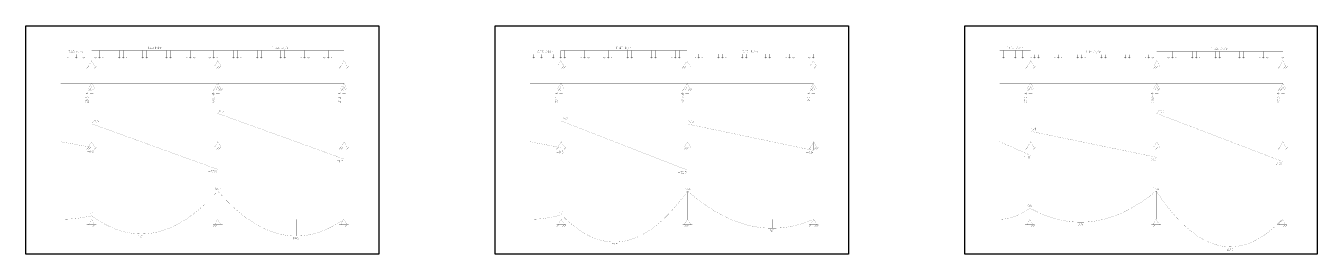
# Model space of a CAD drawing. Header units: millimetres. Extents: x 2055 to 57590, y -2429 to 7389.
import ezdxf

# ---------------------------------------------------------------- set-up
doc = ezdxf.new("R2010")
doc.units = ezdxf.units.MM
doc.layers.add('non plottare', color=7, linetype='Continuous', plot=False)

# ---------------------------------------------------------------- blocks, each defined once
blk = doc.blocks.new('trave caso 3')
at = {"linetype": 'Continuous', "const_width": 4}
for points in [[(4902.587994, 4467.297337), (4912.043823, 4472.025375), (4926.227566, 4486.209488), (4926.227566, 4386.920694)], [(4968.778797, 4467.297337), (4978.234625, 4472.025375), (4992.418369, 4486.209488), (4992.418369, 4386.920694)], [(5110.61623, 4486.209488), (5063.337086, 4420.016959), (5134.255803, 4420.016959)], [(5110.61623, 4486.209488), (5110.61623, 4386.920694)], [(5172.079118, 4486.209488), (5157.895375, 4481.48145), (5148.439546, 4467.297337), (5143.711632, 4443.657148), (5143.711632, 4429.473034), (5148.439546, 4405.832845), (5157.895375, 4391.648732), (5172.079118, 4386.920694), (5181.534947, 4386.920694), (5195.718691, 4391.648732), (5205.17452, 4405.832845), (5209.902434, 4429.473034), (5209.902434, 4443.657148), (5205.17452, 4467.297337), (5195.718691, 4481.48145), (5181.534947, 4486.209488), (5172.079118, 4486.209488)], [(5280.821151, 4486.209488), (5280.821151, 4386.920694)], [(5328.100296, 4453.113223), (5280.821151, 4405.832845)], [(5342.284039, 4486.209488), (5342.284039, 4386.920694)], [(5342.284039, 4486.209488), (5408.474841, 4386.920694)], [(5408.474841, 4486.209488), (5408.474841, 4386.920694)], [(5427.386499, 4372.73658), (5493.577302, 4486.209488)], [(5493.577302, 4453.113223), (5493.577302, 4386.920694)], [(5493.577302, 4434.201072), (5507.761045, 4448.385186), (5517.216874, 4453.113223), (5531.400617, 4453.113223), (5540.856446, 4448.385186), (5545.584361, 4434.201072), (5545.584361, 4386.920694)], [(5545.584361, 4434.201072), (5559.768104, 4448.385186), (5569.223933, 4453.113223), (5583.407677, 4453.113223), (5592.863506, 4448.385186), (5597.59142, 4434.201072), (5597.59142, 4386.920694)], [(1267.643344, 4039.409914), (1218.000242, 3989.765517), (1168.35714, 4039.409914)], [(1218.000242, 3989.765517), (1218.000242, 4153.79525)], [(2546.727462, 4153.79525), (1218.000242, 4153.79525)], [(1433.734246, 4039.409914), (1384.091144, 3989.765517), (1334.448043, 4039.409914)], [(1384.091144, 3989.765517), (1384.091144, 4153.79525)], [(1599.825149, 4039.409914), (1550.182047, 3989.765517), (1500.538945, 4039.409914)], [(1550.182047, 3989.765517), (1550.182047, 4153.79525)], [(1610.50877, 4319.276574), (1563.229626, 4319.276574), (1558.501711, 4276.724234), (1563.229626, 4281.452271), (1577.413369, 4286.180309), (1591.597113, 4286.180309), (1605.780856, 4281.452271), (1615.236685, 4271.996196), (1619.964599, 4257.812082), (1619.964599, 4248.356007), (1615.236685, 4234.171893), (1605.780856, 4224.715818), (1591.597113, 4219.98778), (1577.413369, 4219.98778), (1563.229626, 4224.715818), (1558.501711, 4229.443855), (1553.773797, 4238.899931)], [(1638.876257, 4229.443855), (1634.148343, 4224.715818), (1638.876257, 4219.98778), (1643.604172, 4224.715818), (1638.876257, 4229.443855)], [(1719.250803, 4305.09246), (1714.522889, 4314.548536), (1700.339145, 4319.276574), (1690.883316, 4319.276574), (1676.699573, 4314.548536), (1667.243744, 4300.364423), (1662.515829, 4276.724234), (1662.515829, 4253.084044), (1667.243744, 4234.171893), (1676.699573, 4224.715818), (1690.883316, 4219.98778), (1695.611231, 4219.98778), (1709.794974, 4224.715818), (1719.250803, 4234.171893), (1723.978717, 4248.356007), (1723.978717, 4253.084044), (1719.250803, 4267.268158), (1709.794974, 4276.724234), (1695.611231, 4281.452271), (1690.883316, 4281.452271), (1676.699573, 4276.724234), (1667.243744, 4267.268158), (1662.515829, 4253.084044)], [(1765.916051, 4039.409914), (1716.272949, 3989.765517), (1666.629848, 4039.409914)], [(1716.272949, 3989.765517), (1716.272949, 4153.79525)], [(1794.897434, 4319.276574), (1747.61829, 4319.276574), (1742.890375, 4276.724234), (1747.61829, 4281.452271), (1761.802033, 4286.180309), (1775.985777, 4286.180309), (1790.16952, 4281.452271), (1799.625349, 4271.996196), (1804.353263, 4257.812082), (1804.353263, 4248.356007), (1799.625349, 4234.171893), (1790.16952, 4224.715818), (1775.985777, 4219.98778), (1761.802033, 4219.98778), (1747.61829, 4224.715818), (1742.890375, 4229.443855), (1738.162461, 4238.899931)], [(1932.006954, 4039.409914), (1882.363852, 3989.765517), (1832.72075, 4039.409914)], [(1875.27198, 4319.276574), (1875.27198, 4219.98778)], [(1922.551125, 4286.180309), (1875.27198, 4238.899931)], [(1882.363852, 3989.765517), (1882.363852, 4153.79525)], [(1894.183638, 4257.812082), (1927.279039, 4219.98778)], [(1936.734868, 4319.276574), (1936.734868, 4219.98778)], [(1936.734868, 4319.276574), (2002.925671, 4219.98778)], [(2098.097856, 4039.409914), (2048.454754, 3989.765517), (1998.811653, 4039.409914)], [(2002.925671, 4319.276574), (2002.925671, 4219.98778)], [(2021.837329, 4205.803666), (2088.028131, 4319.276574)], [(2048.454754, 3989.765517), (2048.454754, 4153.79525)], [(2088.028131, 4286.180309), (2088.028131, 4219.98778)], [(2088.028131, 4267.268158), (2102.211874, 4281.452271), (2111.667703, 4286.180309), (2125.851447, 4286.180309), (2135.307276, 4281.452271), (2140.03519, 4267.268158), (2140.03519, 4219.98778)], [(2140.03519, 4267.268158), (2154.218934, 4281.452271), (2163.674762, 4286.180309), (2177.858506, 4286.180309), (2187.314335, 4281.452271), (2192.042249, 4267.268158), (2192.042249, 4219.98778)], [(2264.188759, 4039.409914), (2214.545657, 3989.765517), (2164.902555, 4039.409914)], [(2214.545657, 3989.765517), (2214.545657, 4153.79525)], [(2430.279661, 4039.409914), (2380.636559, 3989.765517), (2330.993458, 4039.409914)], [(2380.636559, 3989.765517), (2380.636559, 4153.79525)], [(2596.370564, 4039.409914), (2546.727462, 3989.765517), (2497.08436, 4039.409914)], [(2596.370564, 4039.409914), (2546.727462, 3989.765517), (2497.08436, 4039.409914)], [(2546.727462, 3989.765517), (2546.727462, 4320.728164)], [(2546.727462, 4320.728164), (7972.36361, 4320.728164)], [(2546.727462, 3989.765517), (2546.727462, 4153.79525)], [(2765.921693, 4039.409914), (2716.278592, 3989.765517), (2666.63549, 4039.409914)], [(2716.278592, 3989.765517), (2716.278592, 4320.728164)], [(2935.472823, 4039.409914), (2885.829721, 3989.765517), (2836.186619, 4039.409914)], [(2885.829721, 3989.765517), (2885.829721, 4320.728164)], [(3105.023953, 4039.409914), (3055.380851, 3989.765517), (3005.737749, 4039.409914)], [(3055.380851, 3989.765517), (3055.380851, 4320.728164)], [(3274.575082, 4039.409914), (3224.93198, 3989.765517), (3175.288879, 4039.409914)], [(3224.93198, 3989.765517), (3224.93198, 4320.728164)], [(3444.126212, 4039.409914), (3394.48311, 3989.765517), (3344.840008, 4039.409914)], [(3394.48311, 3989.765517), (3394.48311, 4320.728164)], [(3613.677342, 4039.409914), (3564.03424, 3989.765517), (3514.391138, 4039.409914)], [(3564.03424, 3989.765517), (3564.03424, 4320.728164)], [(3783.228471, 4039.409914), (3733.585369, 3989.765517), (3683.942267, 4039.409914)], [(3733.585369, 3989.765517), (3733.585369, 4320.728164)], [(3952.779601, 4039.409914), (3903.136499, 3989.765517), (3853.493397, 4039.409914)], [(3903.136499, 3989.765517), (3903.136499, 4320.728164)], [(4122.33073, 4039.409914), (4072.687629, 3989.765517), (4023.044527, 4039.409914)], [(4072.687629, 3989.765517), (4072.687629, 4320.728164)], [(4291.88186, 4039.409914), (4242.238758, 3989.765517), (4192.595656, 4039.409914)], [(4242.238758, 3989.765517), (4242.238758, 4320.728164)], [(4461.43299, 4039.409914), (4411.789888, 3989.765517), (4362.146786, 4039.409914)], [(4411.789888, 3989.765517), (4411.789888, 4320.728164)], [(4630.984119, 4039.409914), (4581.341017, 3989.765517), (4531.697916, 4039.409914)], [(4581.341017, 3989.765517), (4581.341017, 4320.728164)], [(4800.535249, 4039.409914), (4750.892147, 3989.765517), (4701.249045, 4039.409914)], [(4750.892147, 3989.765517), (4750.892147, 4320.728164)], [(4970.086379, 4039.409914), (4920.443277, 3989.765517), (4870.800175, 4039.409914)], [(4920.443277, 3989.765517), (4920.443277, 4320.728164)], [(5039.697513, 4396.37677), (5034.969599, 4391.648732), (5039.697513, 4386.920694), (5044.425428, 4391.648732), (5039.697513, 4396.37677)], [(5139.637508, 4039.409914), (5089.994406, 3989.765517), (5040.351304, 4039.409914)], [(5089.994406, 3989.765517), (5089.994406, 4320.728164)], [(5309.188638, 4039.409914), (5259.545536, 3989.765517), (5209.902434, 4039.409914)], [(5259.545536, 3989.765517), (5259.545536, 4320.728164)], [(5299.732809, 4424.744996), (5332.82821, 4386.920694)], [(5478.739767, 4039.409914), (5429.096666, 3989.765517), (5379.453564, 4039.409914)], [(5429.096666, 3989.765517), (5429.096666, 4320.728164)], [(5648.290897, 4039.409914), (5598.647795, 3989.765517), (5549.004693, 4039.409914)], [(5598.647795, 3989.765517), (5598.647795, 4320.728164)], [(5817.842027, 4039.409914), (5768.198925, 3989.765517), (5718.555823, 4039.409914)], [(5768.198925, 3989.765517), (5768.198925, 4320.728164)], [(5987.393156, 4039.409914), (5937.750054, 3989.765517), (5888.106953, 4039.409914)], [(5937.750054, 3989.765517), (5937.750054, 4320.728164)], [(6156.944286, 4039.409914), (6107.301184, 3989.765517), (6057.658082, 4039.409914)], [(6107.301184, 3989.765517), (6107.301184, 4320.728164)], [(6326.495416, 4039.409914), (6276.852314, 3989.765517), (6227.209212, 4039.409914)], [(6276.852314, 3989.765517), (6276.852314, 4320.728164)], [(6496.046545, 4039.409914), (6446.403443, 3989.765517), (6396.760341, 4039.409914)], [(6446.403443, 3989.765517), (6446.403443, 4320.728164)], [(6665.597675, 4039.409914), (6615.954573, 3989.765517), (6566.311471, 4039.409914)], [(6615.954573, 3989.765517), (6615.954573, 4320.728164)], [(6835.148804, 4039.409914), (6785.505703, 3989.765517), (6735.862601, 4039.409914)], [(6785.505703, 3989.765517), (6785.505703, 4320.728164)], [(7004.699934, 4039.409914), (6955.056832, 3989.765517), (6905.41373, 4039.409914)], [(6955.056832, 3989.765517), (6955.056832, 4320.728164)], [(7174.251064, 4039.409914), (7124.607962, 3989.765517), (7074.96486, 4039.409914)], [(7124.607962, 3989.765517), (7124.607962, 4320.728164)], [(7343.802193, 4039.409914), (7294.159091, 3989.765517), (7244.51599, 4039.409914)], [(7294.159091, 3989.765517), (7294.159091, 4320.728164)], [(7513.353323, 4039.409914), (7463.710221, 3989.765517), (7414.067119, 4039.409914)], [(7463.710221, 3989.765517), (7463.710221, 4320.728164)], [(7682.904453, 4039.409914), (7633.261351, 3989.765517), (7583.618249, 4039.409914)], [(7633.261351, 3989.765517), (7633.261351, 4320.728164)], [(7852.455582, 4039.409914), (7802.81248, 3989.765517), (7753.169378, 4039.409914)], [(7802.81248, 3989.765517), (7802.81248, 4320.728164)], [(8022.006712, 4039.409914), (7972.36361, 3989.765517), (7922.720508, 4039.409914)], [(8022.006712, 4039.409914), (7972.36361, 3989.765517), (7922.720508, 4039.409914)], [(7972.36361, 3989.765517), (7972.36361, 4320.728164)], [(7972.36361, 3989.765517), (7972.36361, 4168.311156)], [(7972.36361, 4168.311156), (13397.999758, 4168.311156)], [(8191.557841, 4039.409914), (8141.91474, 3989.765517), (8092.271638, 4039.409914)], [(8141.91474, 3989.765517), (8141.91474, 4168.311156)], [(8361.108971, 4039.409914), (8311.465869, 3989.765517), (8261.822767, 4039.409914)], [(8311.465869, 3989.765517), (8311.465869, 4168.311156)], [(8530.660101, 4039.409914), (8481.016999, 3989.765517), (8431.373897, 4039.409914)], [(8481.016999, 3989.765517), (8481.016999, 4168.311156)], [(8700.21123, 4039.409914), (8650.568128, 3989.765517), (8600.925027, 4039.409914)], [(8650.568128, 3989.765517), (8650.568128, 4168.311156)], [(8869.76236, 4039.409914), (8820.119258, 3989.765517), (8770.476156, 4039.409914)], [(8820.119258, 3989.765517), (8820.119258, 4168.311156)], [(9039.31349, 4039.409914), (8989.670388, 3989.765517), (8940.027286, 4039.409914)], [(8989.670388, 3989.765517), (8989.670388, 4168.311156)], [(9208.864619, 4039.409914), (9159.221517, 3989.765517), (9109.578415, 4039.409914)], [(9159.221517, 3989.765517), (9159.221517, 4168.311156)], [(9378.415749, 4039.409914), (9328.772647, 3989.765517), (9279.129545, 4039.409914)], [(9328.772647, 3989.765517), (9328.772647, 4168.311156)], [(9547.966878, 4039.409914), (9498.323777, 3989.765517), (9448.680675, 4039.409914)], [(9498.323777, 3989.765517), (9498.323777, 4168.311156)], [(9717.518008, 4039.409914), (9667.874906, 3989.765517), (9618.231804, 4039.409914)], [(9667.874906, 3989.765517), (9667.874906, 4168.311156)], [(9887.069138, 4039.409914), (9837.426036, 3989.765517), (9787.782934, 4039.409914)], [(9837.426036, 3989.765517), (9837.426036, 4168.311156)], [(10056.620267, 4039.409914), (10006.977165, 3989.765517), (9957.334064, 4039.409914)], [(10006.977165, 3989.765517), (10006.977165, 4168.311156)], [(10226.171397, 4039.409914), (10176.528295, 3989.765517), (10126.885193, 4039.409914)], [(10176.528295, 3989.765517), (10176.528295, 4168.311156)], [(10395.722527, 4039.409914), (10346.079425, 3989.765517), (10296.436323, 4039.409914)], [(10346.079425, 3989.765517), (10346.079425, 4168.311156)], [(10420.418474, 4319.608366), (10415.69056, 4329.064442), (10401.506816, 4333.792479), (10392.050987, 4333.792479), (10377.867244, 4329.064442), (10368.411415, 4314.880328), (10363.683501, 4291.240139), (10363.683501, 4267.59995), (10368.411415, 4248.687799), (10377.867244, 4239.231723), (10392.050987, 4234.503685), (10396.778902, 4234.503685), (10410.962645, 4239.231723), (10420.418474, 4248.687799), (10425.146389, 4262.871912), (10425.146389, 4267.59995), (10420.418474, 4281.784064), (10410.962645, 4291.240139), (10396.778902, 4295.968177), (10392.050987, 4295.968177), (10377.867244, 4291.240139), (10368.411415, 4281.784064), (10363.683501, 4267.59995)], [(10444.058046, 4243.959761), (10439.330132, 4239.231723), (10444.058046, 4234.503685), (10448.785961, 4239.231723), (10444.058046, 4243.959761)], [(10565.273656, 4039.409914), (10515.630554, 3989.765517), (10465.987453, 4039.409914)], [(10467.697619, 4314.880328), (10477.153448, 4319.608366), (10491.337191, 4333.792479), (10491.337191, 4234.503685)], [(10515.630554, 3989.765517), (10515.630554, 4168.311156)], [(10590.623395, 4333.792479), (10543.34425, 4333.792479), (10538.616336, 4291.240139), (10543.34425, 4295.968177), (10557.527994, 4300.696215), (10571.711737, 4300.696215), (10585.89548, 4295.968177), (10595.351309, 4286.512101), (10600.079224, 4272.327988), (10600.079224, 4262.871912), (10595.351309, 4248.687799), (10585.89548, 4239.231723), (10571.711737, 4234.503685), (10557.527994, 4234.503685), (10543.34425, 4239.231723), (10538.616336, 4243.959761), (10533.888421, 4253.415837)], [(10734.824786, 4039.409914), (10685.181684, 3989.765517), (10635.538582, 4039.409914)], [(10670.997941, 4333.792479), (10670.997941, 4234.503685)], [(10718.277085, 4300.696215), (10670.997941, 4253.415837)], [(10685.181684, 3989.765517), (10685.181684, 4168.311156)], [(10689.909598, 4272.327988), (10723.005, 4234.503685)], [(10732.460829, 4333.792479), (10732.460829, 4234.503685)], [(10732.460829, 4333.792479), (10798.651631, 4234.503685)], [(10798.651631, 4333.792479), (10798.651631, 4234.503685)], [(10904.375915, 4039.409914), (10854.732814, 3989.765517), (10805.089712, 4039.409914)], [(10817.563289, 4220.319572), (10883.754091, 4333.792479)], [(10854.732814, 3989.765517), (10854.732814, 4168.311156)], [(10883.754091, 4300.696215), (10883.754091, 4234.503685)], [(10883.754091, 4281.784064), (10897.937835, 4295.968177), (10907.393664, 4300.696215), (10921.577407, 4300.696215), (10931.033236, 4295.968177), (10935.76115, 4281.784064), (10935.76115, 4234.503685)], [(10935.76115, 4281.784064), (10949.944894, 4295.968177), (10959.400723, 4300.696215), (10973.584466, 4300.696215), (10983.040295, 4295.968177), (10987.76821, 4281.784064), (10987.76821, 4234.503685)], [(11073.927045, 4039.409914), (11024.283943, 3989.765517), (10974.640841, 4039.409914)], [(11024.283943, 3989.765517), (11024.283943, 4168.311156)], [(11243.478175, 4039.409914), (11193.835073, 3989.765517), (11144.191971, 4039.409914)], [(11193.835073, 3989.765517), (11193.835073, 4168.311156)], [(11413.029304, 4039.409914), (11363.386202, 3989.765517), (11313.743101, 4039.409914)], [(11363.386202, 3989.765517), (11363.386202, 4168.311156)], [(11582.580434, 4039.409914), (11532.937332, 3989.765517), (11483.29423, 4039.409914)], [(11532.937332, 3989.765517), (11532.937332, 4168.311156)], [(11752.131564, 4039.409914), (11702.488462, 3989.765517), (11652.84536, 4039.409914)], [(11702.488462, 3989.765517), (11702.488462, 4168.311156)], [(11921.682693, 4039.409914), (11872.039591, 3989.765517), (11822.39649, 4039.409914)], [(11872.039591, 3989.765517), (11872.039591, 4168.311156)], [(12091.233823, 4039.409914), (12041.590721, 3989.765517), (11991.947619, 4039.409914)], [(12041.590721, 3989.765517), (12041.590721, 4168.311156)], [(12260.784952, 4039.409914), (12211.141851, 3989.765517), (12161.498749, 4039.409914)], [(12211.141851, 3989.765517), (12211.141851, 4168.311156)], [(12430.336082, 4039.409914), (12380.69298, 3989.765517), (12331.049878, 4039.409914)], [(12380.69298, 3989.765517), (12380.69298, 4168.311156)], [(12599.887212, 4039.409914), (12550.24411, 3989.765517), (12500.601008, 4039.409914)], [(12550.24411, 3989.765517), (12550.24411, 4168.311156)], [(12769.438341, 4039.409914), (12719.79524, 3989.765517), (12670.152138, 4039.409914)], [(12719.79524, 3989.765517), (12719.79524, 4168.311156)], [(12938.989471, 4039.409914), (12889.346369, 3989.765517), (12839.703267, 4039.409914)], [(12889.346369, 3989.765517), (12889.346369, 4168.311156)], [(13108.540601, 4039.409914), (13058.897499, 3989.765517), (13009.254397, 4039.409914)], [(13058.897499, 3989.765517), (13058.897499, 4168.311156)], [(13278.09173, 4039.409914), (13228.448628, 3989.765517), (13178.805527, 4039.409914)], [(13228.448628, 3989.765517), (13228.448628, 4168.311156)], [(13447.64286, 4039.409914), (13397.999758, 3989.765517), (13348.356656, 4039.409914)], [(13397.999758, 3989.765517), (13397.999758, 4168.311156)], [(2546.727462, 3879.444635), (1218.000242, 3879.444635)], [(2339.885341, 3640.593029), (2753.569583, 3640.593029)], [(2422.623844, 3640.593029), (2339.885341, 3557.852368)], [(2408.831336, 3640.593029), (2546.727462, 3879.444635), (2684.623588, 3640.593029)], [(2505.362347, 3640.593029), (2422.623844, 3557.852368)], [(2588.10085, 3640.593029), (2505.362347, 3557.852368)], [(2546.727462, 3879.444635), (7972.36361, 3879.444635)], [(2670.839353, 3640.593029), (2588.10085, 3557.852368)], [(2753.577857, 3640.593029), (2670.839353, 3557.852368)], [(7765.521489, 3640.593029), (8179.205731, 3640.593029)], [(7848.259992, 3640.593029), (7765.521489, 3557.852368)], [(7834.467484, 3640.593029), (7972.36361, 3879.444635), (8110.259736, 3640.593029)], [(7930.998495, 3640.593029), (7848.259992, 3557.852368)], [(8013.736998, 3640.593029), (7930.998495, 3557.852368)], [(7972.36361, 3879.444635), (13397.999758, 3879.444635)], [(8096.475502, 3640.593029), (8013.736998, 3557.852368)], [(8179.214005, 3640.593029), (8096.475502, 3557.852368)], [(13191.157637, 3640.593029), (13604.841879, 3640.593029)], [(13273.89614, 3640.593029), (13191.157637, 3557.852368)], [(13260.103632, 3640.593029), (13397.999758, 3879.444635), (13535.895884, 3640.593029)], [(13356.634643, 3640.593029), (13273.89614, 3557.852368)], [(13439.373146, 3640.593029), (13356.634643, 3557.852368)], [(13522.11165, 3640.593029), (13439.373146, 3557.852368)], [(13604.850153, 3640.593029), (13522.11165, 3557.852368)]]:
    blk.add_lwpolyline(points, dxfattribs=at)
blk = doc.blocks.new('reazioni caso 3')
at = {"linetype": 'Continuous', "const_width": 4}
for points in [[(2547, 3879), (1218, 3879)], [(2547, 3879), (1218, 3879)], [(1218, 3879), (1218, 3879)], [(2299, 3422), (2398, 3488)], [(2299, 3488), (2398, 3488)], [(2299, 3422), (2398, 3422)], [(2299, 3361), (2398, 3361)], [(2332, 3408), (2379, 3361)], [(2340, 3641), (2502, 3641)], [(2423, 3641), (2340, 3558)], [(2360, 3379), (2398, 3413)], [(2409, 3641), (2547, 3879), (2685, 3641)], [(2498, 3633), (2423, 3558)], [(2472, 3582), (2547, 3731), (2621, 3582), (2472, 3582)], [(2472, 3436), (2621, 3436)], [(2529, 3582), (2505, 3558)], [(2547, 3879), (7972, 3879)], [(2547, 3879), (7972, 3879)], [(2547, 3879), (2547, 3879)], [(2547, 3135), (2547, 3582)], [(2612, 3582), (2588, 3558)], [(2592, 3641), (2754, 3641)], [(2671, 3641), (2618, 3588)], [(2754, 3641), (2671, 3558)], [(7724, 3422), (7823, 3488)], [(7724, 3488), (7823, 3488)], [(7724, 3422), (7823, 3422)], [(7724, 3361), (7823, 3361)], [(7757, 3408), (7805, 3361)], [(7766, 3641), (7927, 3641)], [(7848, 3641), (7766, 3558)], [(7786, 3379), (7823, 3413)], [(7834, 3641), (7972, 3879), (8110, 3641)], [(7924, 3633), (7848, 3558)], [(7898, 3582), (7972, 3731), (8047, 3582), (7898, 3582)], [(7898, 3436), (8047, 3436)], [(7955, 3582), (7931, 3558)], [(7972, 3879), (13398, 3879)], [(7972, 3879), (13398, 3879)], [(7972, 3879), (7972, 3879)], [(7972, 3135), (7972, 3582)], [(8037, 3582), (8014, 3558)], [(8017, 3641), (8179, 3641)], [(8096, 3641), (8044, 3588)], [(8179, 3641), (8096, 3558)], [(13150, 3422), (13249, 3488)], [(13150, 3488), (13249, 3488)], [(13150, 3422), (13249, 3422)], [(13150, 3361), (13249, 3361)], [(13183, 3408), (13230, 3361)], [(13191, 3641), (13353, 3641)], [(13274, 3641), (13191, 3558)], [(13211, 3379), (13249, 3413)], [(13260, 3641), (13398, 3879), (13536, 3641)], [(13349, 3633), (13274, 3558)], [(13324, 3582), (13398, 3731), (13472, 3582), (13324, 3582)], [(13324, 3436), (13472, 3436)], [(13380, 3582), (13357, 3558)], [(13398, 3879), (13398, 3879)], [(13398, 3135), (13398, 3582)], [(13463, 3582), (13439, 3558)], [(13443, 3641), (13605, 3641)], [(13522, 3641), (13469, 3588)], [(13605, 3641), (13522, 3558)], [(2299, 3271), (2365, 3223), (2365, 3294)], [(2299, 3271), (2398, 3271)], [(2299, 3143), (2303, 3129), (2317, 3119), (2341, 3115), (2355, 3115), (2379, 3119), (2393, 3129), (2398, 3143), (2398, 3153), (2393, 3167), (2379, 3176), (2355, 3181), (2341, 3181), (2317, 3176), (2303, 3167), (2299, 3153), (2299, 3143)], [(2299, 3044), (2299, 3096), (2336, 3067), (2336, 3082), (2341, 3091), (2346, 3096), (2360, 3101), (2369, 3101), (2384, 3096), (2393, 3086), (2398, 3072), (2398, 3058), (2393, 3044), (2388, 3039), (2379, 3034)], [(2388, 3200), (2393, 3195), (2398, 3200), (2393, 3205), (2388, 3200)], [(7724, 3280), (7724, 3233), (7767, 3228), (7762, 3233), (7757, 3247), (7757, 3261), (7762, 3275), (7771, 3285), (7786, 3290), (7795, 3290), (7809, 3285), (7819, 3275), (7823, 3261), (7823, 3247), (7819, 3233), (7814, 3228), (7805, 3223)], [(7748, 3119), (7743, 3119), (7734, 3124), (7729, 3129), (7724, 3138), (7724, 3157), (7729, 3167), (7734, 3171), (7743, 3176), (7753, 3176), (7762, 3171), (7776, 3162), (7823, 3115), (7823, 3181)], [(7724, 3091), (7724, 3044), (7767, 3039), (7762, 3044), (7757, 3058), (7757, 3072), (7762, 3086), (7771, 3096), (7786, 3101), (7795, 3101), (7809, 3096), (7819, 3086), (7823, 3072), (7823, 3058), (7819, 3044), (7814, 3039), (7805, 3034)], [(7814, 3200), (7819, 3195), (7823, 3200), (7819, 3205), (7814, 3200)], [(13183, 3285), (13197, 3280), (13207, 3271), (13211, 3257), (13211, 3252), (13207, 3238), (13197, 3228), (13183, 3223), (13178, 3223), (13164, 3228), (13155, 3238), (13150, 3252), (13150, 3257), (13155, 3271), (13164, 3280), (13183, 3285), (13207, 3285), (13230, 3280), (13244, 3271), (13249, 3257), (13249, 3247), (13244, 3233), (13235, 3228)], [(13183, 3176), (13197, 3171), (13207, 3162), (13211, 3148), (13211, 3143), (13207, 3129), (13197, 3119), (13183, 3115), (13178, 3115), (13164, 3119), (13155, 3129), (13150, 3143), (13150, 3148), (13155, 3162), (13164, 3171), (13183, 3176), (13207, 3176), (13230, 3171), (13244, 3162), (13249, 3148), (13249, 3138), (13244, 3124), (13235, 3119)], [(13240, 3200), (13244, 3195), (13249, 3200), (13244, 3205), (13240, 3200)]]:
    blk.add_lwpolyline(points, dxfattribs=at)
blk = doc.blocks.new('taglio caso 3')
at = {"color": 170, "linetype": 'Continuous', "const_width": 4}
for points in [[(2547, 4770), (7972, 2661)], [(2547, 3879), (2547, 4770)], [(7972, 4643), (13398, 3506)], [(7972, 3879), (7972, 4643)], [(2547, 3624), (1218, 3879)], [(1218, 3879), (1218, 3879)], [(2547, 3879), (2547, 3624)], [(7972, 3879), (7972, 2661)], [(13398, 3879), (13398, 3506)]]:
    blk.add_lwpolyline(points, dxfattribs=at)
at = {"linetype": 'Continuous', "const_width": 4}
for points in [[(2578, 4892), (2578, 4897), (2583, 4906), (2587, 4911), (2597, 4916), (2616, 4916), (2625, 4911), (2630, 4906), (2635, 4897), (2635, 4887), (2630, 4878), (2620, 4864), (2573, 4816), (2639, 4816)], [(2663, 4916), (2715, 4916), (2687, 4878), (2701, 4878), (2710, 4873), (2715, 4868), (2720, 4854), (2720, 4845), (2715, 4831), (2706, 4821), (2691, 4816), (2677, 4816), (2663, 4821), (2658, 4826), (2654, 4835)], [(2739, 4826), (2734, 4821), (2739, 4816), (2743, 4821), (2739, 4826)], [(2819, 4901), (2814, 4911), (2800, 4916), (2791, 4916), (2777, 4911), (2767, 4897), (2762, 4873), (2762, 4849), (2767, 4831), (2777, 4821), (2791, 4816), (2795, 4816), (2810, 4821), (2819, 4831), (2824, 4845), (2824, 4849), (2819, 4864), (2810, 4873), (2795, 4878), (2791, 4878), (2777, 4873), (2767, 4864), (2762, 4849)], [(8004, 4765), (8004, 4770), (8008, 4779), (8013, 4784), (8022, 4789), (8041, 4789), (8051, 4784), (8056, 4779), (8060, 4770), (8060, 4761), (8056, 4751), (8046, 4737), (7999, 4690), (8065, 4690)], [(8108, 4789), (8093, 4784), (8084, 4770), (8079, 4746), (8079, 4732), (8084, 4709), (8093, 4694), (8108, 4690), (8117, 4690), (8131, 4694), (8141, 4709), (8145, 4732), (8145, 4746), (8141, 4770), (8131, 4784), (8117, 4789), (8108, 4789)], [(8164, 4699), (8160, 4694), (8164, 4690), (8169, 4694), (8164, 4699)], [(8193, 4765), (8193, 4770), (8197, 4779), (8202, 4784), (8212, 4789), (8231, 4789), (8240, 4784), (8245, 4779), (8249, 4770), (8249, 4761), (8245, 4751), (8235, 4737), (8188, 4690), (8254, 4690)], [(2547, 3879), (1218, 3879)], [(2340, 3641), (2754, 3641)], [(2423, 3641), (2340, 3558)], [(2355, 3432), (2440, 3432)], [(2409, 3641), (2547, 3879), (2685, 3641)], [(2505, 3641), (2423, 3558)], [(2515, 3474), (2511, 3484), (2497, 3488), (2487, 3488), (2473, 3484), (2463, 3470), (2459, 3446), (2459, 3422), (2463, 3403), (2473, 3394), (2487, 3389), (2492, 3389), (2506, 3394), (2515, 3403), (2520, 3418), (2520, 3422), (2515, 3436), (2506, 3446), (2492, 3451), (2487, 3451), (2473, 3446), (2463, 3436), (2459, 3422)], [(2588, 3641), (2505, 3558)], [(2539, 3399), (2534, 3394), (2539, 3389), (2544, 3394), (2539, 3399)], [(2547, 3879), (7972, 3879)], [(2586, 3488), (2572, 3484), (2567, 3474), (2567, 3465), (2572, 3455), (2582, 3451), (2601, 3446), (2615, 3441), (2624, 3432), (2629, 3422), (2629, 3408), (2624, 3399), (2619, 3394), (2605, 3389), (2586, 3389), (2572, 3394), (2567, 3399), (2563, 3408), (2563, 3422), (2567, 3432), (2577, 3441), (2591, 3446), (2610, 3451), (2619, 3455), (2624, 3465), (2624, 3474), (2619, 3484), (2605, 3488), (2586, 3488)], [(2671, 3641), (2588, 3558)], [(2754, 3641), (2671, 3558)], [(7766, 3641), (8179, 3641)], [(7848, 3641), (7766, 3558)], [(7834, 3641), (7972, 3879), (8110, 3641)], [(7931, 3641), (7848, 3558)], [(8014, 3641), (7931, 3558)], [(7972, 3879), (13398, 3879)], [(8096, 3641), (8014, 3558)], [(8179, 3641), (8096, 3558)], [(13078, 3403), (13163, 3403)], [(13244, 3426), (13239, 3412), (13230, 3403), (13216, 3398), (13211, 3398), (13197, 3403), (13187, 3412), (13182, 3426), (13182, 3431), (13187, 3445), (13197, 3455), (13211, 3459), (13216, 3459), (13230, 3455), (13239, 3445), (13244, 3426), (13244, 3403), (13239, 3379), (13230, 3365), (13216, 3360), (13206, 3360), (13192, 3365), (13187, 3374)], [(13191, 3641), (13605, 3641)], [(13274, 3641), (13191, 3558)], [(13260, 3641), (13398, 3879), (13536, 3641)], [(13268, 3370), (13263, 3365), (13268, 3360), (13272, 3365), (13268, 3370)], [(13357, 3641), (13274, 3558)], [(13353, 3426), (13348, 3412), (13338, 3403), (13324, 3398), (13320, 3398), (13305, 3403), (13296, 3412), (13291, 3426), (13291, 3431), (13296, 3445), (13305, 3455), (13320, 3459), (13324, 3459), (13338, 3455), (13348, 3445), (13353, 3426), (13353, 3403), (13348, 3379), (13338, 3365), (13324, 3360), (13315, 3360), (13301, 3365), (13296, 3374)], [(13439, 3641), (13357, 3558)], [(13522, 3641), (13439, 3558)], [(13605, 3641), (13522, 3558)], [(7572, 2558), (7657, 2558)], [(7686, 2615), (7738, 2615), (7709, 2577), (7724, 2577), (7733, 2573), (7738, 2568), (7743, 2554), (7743, 2544), (7738, 2530), (7728, 2521), (7714, 2516), (7700, 2516), (7686, 2521), (7681, 2525), (7676, 2535)], [(7761, 2591), (7761, 2596), (7766, 2606), (7771, 2610), (7780, 2615), (7799, 2615), (7809, 2610), (7814, 2606), (7818, 2596), (7818, 2587), (7814, 2577), (7804, 2563), (7757, 2516), (7823, 2516)], [(7842, 2525), (7837, 2521), (7842, 2516), (7847, 2521), (7842, 2525)], [(7875, 2615), (7927, 2615), (7899, 2577), (7913, 2577), (7922, 2573), (7927, 2568), (7932, 2554), (7932, 2544), (7927, 2530), (7918, 2521), (7903, 2516), (7889, 2516), (7875, 2521), (7870, 2525), (7866, 2535)]]:
    blk.add_lwpolyline(points, dxfattribs=at)
blk = doc.blocks.new('momento caso 3')
at = {"color": 170, "linetype": 'Continuous', "const_width": 4}
for points in [[(2546.727462, 4075.145855), (2572.080902, 4049.301234), (2597.434342, 4023.744142), (2622.787782, 3998.474579), (2648.141222, 3973.492545), (2673.494662, 3948.798041), (2698.848102, 3924.391066), (2724.201542, 3900.27162), (2749.554981, 3876.439704), (2774.908421, 3852.895317), (2800.261861, 3829.638459), (2825.615301, 3806.66913), (2850.968741, 3783.987331), (2876.322181, 3761.59306), (2901.675621, 3739.48632), (2927.029061, 3717.667108), (2952.382501, 3696.135426), (2977.735941, 3674.891273), (3003.089381, 3653.934649), (3028.442821, 3633.265554), (3053.796261, 3612.883989), (3079.149701, 3592.789953), (3104.503141, 3572.983446), (3129.856581, 3553.464469), (3155.210021, 3534.23302), (3180.563461, 3515.289101), (3205.9169, 3496.632712), (3231.27034, 3478.263851), (3256.62378, 3460.18252), (3281.97722, 3442.388718), (3307.33066, 3424.882445), (3332.6841, 3407.663702), (3358.03754, 3390.732488), (3383.39098, 3374.088803), (3408.74442, 3357.732647), (3434.09786, 3341.664021), (3459.4513, 3325.882924), (3484.80474, 3310.389356), (3510.15818, 3295.183318), (3535.51162, 3280.264808), (3560.86506, 3265.633828), (3586.2185, 3251.290378), (3611.57194, 3237.234456), (3636.92538, 3223.466064), (3662.278819, 3209.985201), (3687.632259, 3196.791867), (3712.985699, 3183.886063), (3738.339139, 3171.267788), (3763.692579, 3158.937042), (3789.046019, 3146.893825), (3814.399459, 3135.138138), (3839.752899, 3123.66998), (3865.106339, 3112.489351), (3890.459779, 3101.596252), (3915.813219, 3090.990681), (3941.166659, 3080.67264), (3966.520099, 3070.642128), (3991.873539, 3060.899146), (4017.226979, 3051.443693), (4042.580419, 3042.275769), (4067.933859, 3033.395374), (4093.287299, 3024.802509), (4118.640738, 3016.497172), (4143.994178, 3008.479366), (4169.347618, 3000.749088), (4194.701058, 2993.30634), (4220.054498, 2986.15112), (4245.407938, 2979.283431), (4270.761378, 2972.70327), (4296.114818, 2966.410639), (4321.468258, 2960.405537), (4346.821698, 2954.687964), (4372.175138, 2949.25792), (4397.528578, 2944.115406), (4422.882018, 2939.260421), (4448.235458, 2934.692965), (4473.588898, 2930.413039), (4498.942338, 2926.420642), (4524.295778, 2922.715774), (4549.649218, 2919.298435), (4575.002657, 2916.168626), (4600.356097, 2913.326345), (4625.709537, 2910.771595), (4651.062977, 2908.504373), (4676.416417, 2906.524681), (4701.769857, 2904.832517), (4727.123297, 2903.427884), (4752.476737, 2902.310779), (4777.830177, 2901.481204), (4803.183617, 2900.939158), (4828.537057, 2900.684641), (4853.890497, 2900.717654), (4879.243937, 2901.038195), (4904.597377, 2901.646266), (4929.950817, 2902.541867), (4955.304257, 2903.724996), (4980.657697, 2905.195655), (5006.011137, 2906.953843), (5031.364576, 2908.99956), (5056.718016, 2911.332807), (5082.071456, 2913.953583), (5107.424896, 2916.861888), (5132.778336, 2920.057723), (5158.131776, 2923.541086), (5183.485216, 2927.311979), (5208.838656, 2931.370401), (5234.192096, 2935.716353), (5259.545536, 2940.349834), (5284.898976, 2945.270844), (5310.252416, 2950.479383), (5335.605856, 2955.975451), (5360.959296, 2961.759049), (5386.312736, 2967.830176), (5411.666176, 2974.188833), (5437.019616, 2980.835018), (5462.373055, 2987.768733), (5487.726495, 2994.989977), (5513.079935, 3002.498751), (5538.433375, 3010.295053), (5563.786815, 3018.378885), (5589.140255, 3026.750246), (5614.493695, 3035.409137), (5639.847135, 3044.355557), (5665.200575, 3053.589506), (5690.554015, 3063.110984), (5715.907455, 3072.919991), (5741.260895, 3083.016528), (5766.614335, 3093.400594), (5791.967775, 3104.072189), (5817.321215, 3115.031314), (5842.674655, 3126.277968), (5868.028095, 3137.812151), (5893.381535, 3149.633863), (5918.734974, 3161.743105), (5944.088414, 3174.139876), (5969.441854, 3186.824176), (5994.795294, 3199.796005), (6020.148734, 3213.055364), (6045.502174, 3226.602252), (6070.855614, 3240.436669), (6096.209054, 3254.558616), (6121.562494, 3268.968091), (6146.915934, 3283.665096), (6172.269374, 3298.649631), (6197.622814, 3313.921694), (6222.976254, 3329.481287), (6248.329694, 3345.328409), (6273.683134, 3361.46306), (6299.036574, 3377.885241), (6324.390014, 3394.594951), (6349.743454, 3411.59219), (6375.096893, 3428.876958), (6400.450333, 3446.449256), (6425.803773, 3464.309083), (6451.157213, 3482.456439), (6476.510653, 3500.891325), (6501.864093, 3519.613739), (6527.217533, 3538.623683), (6552.570973, 3557.921157), (6577.924413, 3577.506159), (6603.277853, 3597.378691), (6628.631293, 3617.538752), (6653.984733, 3637.986342), (6679.338173, 3658.721462), (6704.691613, 3679.744111), (6730.045053, 3701.054289), (6755.398493, 3722.651996), (6780.751933, 3744.537233), (6806.105373, 3766.709999), (6831.458812, 3789.170294), (6856.812252, 3811.918118), (6882.165692, 3834.953472), (6907.519132, 3858.276355), (6932.872572, 3881.886767), (6958.226012, 3905.784709), (6983.579452, 3929.970179), (7008.932892, 3954.443179), (7034.286332, 3979.203709), (7059.639772, 4004.251767), (7084.993212, 4029.587355), (7110.346652, 4055.210472), (7135.700092, 4081.121118), (7161.053532, 4107.319294), (7186.406972, 4133.804999), (7211.760412, 4160.578233), (7237.113852, 4187.638996), (7262.467292, 4214.987289), (7287.820731, 4242.623111), (7313.174171, 4270.546462), (7338.527611, 4298.757343), (7363.881051, 4327.255752), (7389.234491, 4356.041691), (7414.587931, 4385.11516), (7439.941371, 4414.476157), (7465.294811, 4444.124684), (7490.648251, 4474.06074), (7516.001691, 4504.284325), (7541.355131, 4534.79544), (7566.708571, 4565.594084), (7592.062011, 4596.680257), (7617.415451, 4628.053959), (7642.768891, 4659.715191), (7668.122331, 4691.663952), (7693.475771, 4723.900242), (7718.829211, 4756.424061), (7744.18265, 4789.23541), (7769.53609, 4822.334288), (7794.88953, 4855.720695), (7820.24297, 4889.394632), (7845.59641, 4923.356097), (7870.94985, 4957.605092), (7896.30329, 4992.141617), (7921.65673, 5026.96567), (7947.01017, 5062.077253), (7972.36361, 5097.476365)], [(7972.36361, 5097.476365), (7997.71705, 5075.264937), (8023.07049, 5053.208623), (8048.42393, 5031.307424), (8073.77737, 5009.561339), (8099.13081, 4987.970368), (8124.48425, 4966.534512), (8149.83769, 4945.253771), (8175.19113, 4924.128144), (8200.544569, 4903.157631), (8225.898009, 4882.342233), (8251.251449, 4861.68195), (8276.604889, 4841.176781), (8301.958329, 4820.826726), (8327.311769, 4800.631786), (8352.665209, 4780.59196), (8378.018649, 4760.707249), (8403.372089, 4740.977652), (8428.725529, 4721.40317), (8454.078969, 4701.983802), (8479.432409, 4682.719549), (8504.785849, 4663.61041), (8530.139289, 4644.656385), (8555.492729, 4625.857475), (8580.846169, 4607.21368), (8606.199609, 4588.724999), (8631.553049, 4570.391432), (8656.906488, 4552.21298), (8682.259928, 4534.189643), (8707.613368, 4516.32142), (8732.966808, 4498.608311), (8758.320248, 4481.050317), (8783.673688, 4463.647437), (8809.027128, 4446.399672), (8834.380568, 4429.307021), (8859.734008, 4412.369485), (8885.087448, 4395.587063), (8910.440888, 4378.959756), (8935.794328, 4362.487563), (8961.147768, 4346.170485), (8986.501208, 4330.008521), (9011.854648, 4314.001671), (9037.208088, 4298.149936), (9062.561528, 4282.453316), (9087.914968, 4266.91181), (9113.268407, 4251.525418), (9138.621847, 4236.294141), (9163.975287, 4221.217979), (9189.328727, 4206.296931), (9214.682167, 4191.530997), (9240.035607, 4176.920178), (9265.389047, 4162.464473), (9290.742487, 4148.163883), (9316.095927, 4134.018407), (9341.449367, 4120.028046), (9366.802807, 4106.192799), (9392.156247, 4092.512667), (9417.509687, 4078.987649), (9442.863127, 4065.617745), (9468.216567, 4052.402956), (9493.570007, 4039.343282), (9518.923447, 4026.438722), (9544.276886, 4013.689276), (9569.630326, 4001.094945), (9594.983766, 3988.655729), (9620.337206, 3976.371627), (9645.690646, 3964.242639), (9671.044086, 3952.268766), (9696.397526, 3940.450007), (9721.750966, 3928.786363), (9747.104406, 3917.277833), (9772.457846, 3905.924418), (9797.811286, 3894.726117), (9823.164726, 3883.682931), (9848.518166, 3872.794859), (9873.871606, 3862.061901), (9899.225046, 3851.484059), (9924.578486, 3841.06133), (9949.931926, 3830.793716), (9975.285366, 3820.681217), (10000.638805, 3810.723832), (10025.992245, 3800.921561), (10051.345685, 3791.274405), (10076.699125, 3781.782363), (10102.052565, 3772.445436), (10127.406005, 3763.263624), (10152.759445, 3754.236925), (10178.112885, 3745.365342), (10203.466325, 3736.648872), (10228.819765, 3728.087518), (10254.173205, 3719.681277), (10279.526645, 3711.430151), (10304.880085, 3703.33414), (10330.233525, 3695.393243), (10355.586965, 3687.607461), (10380.940405, 3679.976793), (10406.293845, 3672.501239), (10431.647285, 3665.1808), (10457.000724, 3658.015476), (10482.354164, 3651.005266), (10507.707604, 3644.15017), (10533.061044, 3637.450189), (10558.414484, 3630.905322), (10583.767924, 3624.51557), (10609.121364, 3618.280932), (10634.474804, 3612.201409), (10659.828244, 3606.277), (10685.181684, 3600.507706), (10710.535124, 3594.893526), (10735.888564, 3589.434461), (10761.242004, 3584.13051), (10786.595444, 3578.981674), (10811.948884, 3573.987952), (10837.302324, 3569.149344), (10862.655764, 3564.465851), (10888.009204, 3559.937473), (10913.362643, 3555.564209), (10938.716083, 3551.346059), (10964.069523, 3547.283024), (10989.422963, 3543.375103), (11014.776403, 3539.622297), (11040.129843, 3536.024606), (11065.483283, 3532.582028), (11090.836723, 3529.294566), (11116.190163, 3526.162217), (11141.543603, 3523.184984), (11166.897043, 3520.362864), (11192.250483, 3517.695859), (11217.603923, 3515.183969), (11242.957363, 3512.827193), (11268.310803, 3510.625532), (11293.664243, 3508.578985), (11319.017683, 3506.687552), (11344.371123, 3504.951234), (11369.724562, 3503.370031), (11395.078002, 3501.943941), (11420.431442, 3500.672967), (11445.784882, 3499.557107), (11471.138322, 3498.596361), (11496.491762, 3497.79073), (11521.845202, 3497.140213), (11547.198642, 3496.644811), (11572.552082, 3496.304523), (11597.905522, 3496.11935), (11623.258962, 3496.089291), (11648.612402, 3496.214347), (11673.965842, 3496.494517), (11699.319282, 3496.929801), (11724.672722, 3497.5202), (11750.026162, 3498.265714), (11775.379602, 3499.166342), (11800.733042, 3500.222084), (11826.086481, 3501.432941), (11851.439921, 3502.798913), (11876.793361, 3504.319999), (11902.146801, 3505.996199), (11927.500241, 3507.827514), (11952.853681, 3509.813943), (11978.207121, 3511.955487), (12003.560561, 3514.252145), (12028.914001, 3516.703918), (12054.267441, 3519.310805), (12079.620881, 3522.072807), (12104.974321, 3524.989923), (12130.327761, 3528.062153), (12155.681201, 3531.289498), (12181.034641, 3534.671958), (12206.388081, 3538.209532), (12231.741521, 3541.90222), (12257.094961, 3545.750023), (12282.4484, 3549.752941), (12307.80184, 3553.910973), (12333.15528, 3558.224119), (12358.50872, 3562.69238), (12383.86216, 3567.315755), (12409.2156, 3572.094245), (12434.56904, 3577.027849), (12459.92248, 3582.116568), (12485.27592, 3587.360401), (12510.62936, 3592.759349), (12535.9828, 3598.313411), (12561.33624, 3604.022588), (12586.68968, 3609.886879), (12612.04312, 3615.906284), (12637.39656, 3622.080804), (12662.75, 3628.410439), (12688.10344, 3634.895188), (12713.45688, 3641.535051), (12738.810319, 3648.330029), (12764.163759, 3655.280122), (12789.517199, 3662.385329), (12814.870639, 3669.64565), (12840.224079, 3677.061086), (12865.577519, 3684.631636), (12890.930959, 3692.357301), (12916.284399, 3700.23808), (12941.637839, 3708.273974), (12966.991279, 3716.464982), (12992.344719, 3724.811104), (13017.698159, 3733.312342), (13043.051599, 3741.968693), (13068.405039, 3750.780159), (13093.758479, 3759.74674), (13119.111919, 3768.868435), (13144.465359, 3778.145244), (13169.818799, 3787.577168), (13195.172238, 3797.164207), (13220.525678, 3806.906359), (13245.879118, 3816.803627), (13271.232558, 3826.856009), (13296.585998, 3837.063505), (13321.939438, 3847.426116), (13347.292878, 3857.943841), (13372.646318, 3868.616681), (13397.999758, 3879.444635)], [(7972.36361, 3879.444635), (7972.36361, 5097.476365)], [(2546.727462, 4075.145855), (2521.657137, 4067.830573), (2496.586812, 4060.654629), (2471.516487, 4053.618024), (2446.446162, 4046.720758), (2421.375837, 4039.96283), (2396.305512, 4033.344242), (2371.235188, 4026.864992), (2346.164863, 4020.52508), (2321.094538, 4014.324508), (2296.024213, 4008.263274), (2270.953888, 4002.341378), (2245.883563, 3996.558822), (2220.813238, 3990.915604), (2195.742913, 3985.411725), (2170.672588, 3980.047185), (2145.602263, 3974.821983), (2120.531939, 3969.73612), (2095.461614, 3964.789596), (2070.391289, 3959.98241), (2045.320964, 3955.314563), (2020.250639, 3950.786055), (1995.180314, 3946.396886), (1970.109989, 3942.147055), (1945.039664, 3938.036563), (1919.969339, 3934.06541), (1894.899014, 3930.233595), (1869.82869, 3926.541119), (1844.758365, 3922.987982), (1819.68804, 3919.574184), (1794.617715, 3916.299724), (1769.54739, 3913.164603), (1744.477065, 3910.168821), (1719.40674, 3907.312377), (1694.336415, 3904.595272), (1669.26609, 3902.017506), (1644.195765, 3899.579079), (1619.12544, 3897.27999), (1594.055116, 3895.12024), (1568.984791, 3893.099829), (1543.914466, 3891.218756), (1518.844141, 3889.477022), (1493.773816, 3887.874627), (1468.703491, 3886.41157), (1443.633166, 3885.087853), (1418.562841, 3883.903474), (1393.492516, 3882.858433), (1368.422191, 3881.952732), (1343.351867, 3881.186369), (1318.281542, 3880.559345), (1293.211217, 3880.071659), (1268.140892, 3879.723312), (1243.070567, 3879.514304), (1218.000242, 3879.444635)], [(2546.727462, 3879.444635), (2546.727462, 4075.145855)], [(1218.000242, 3879.444635), (1218.000242, 3879.444635)], [(4838.302837, 3879.444635), (4838.302837, 2900.663311)], [(11615.495355, 3879.444635), (11615.495355, 3496.082019)], [(13397.999758, 3879.444635), (13397.999758, 3879.444635)]]:
    blk.add_lwpolyline(points, dxfattribs=at)
at = {"linetype": 'Continuous', "const_width": 4}
for points in [[(7842.345962, 5219.459741), (7842.345962, 5224.187779), (7847.073877, 5233.643854), (7851.801791, 5238.371892), (7861.25762, 5243.09993), (7880.169278, 5243.09993), (7889.625107, 5238.371892), (7894.353021, 5233.643854), (7899.080936, 5224.187779), (7899.080936, 5214.731703), (7894.353021, 5205.275627), (7884.897192, 5191.091514), (7837.618048, 5143.811136), (7903.80885, 5143.811136)], [(7974.727567, 5243.09993), (7927.448423, 5243.09993), (7922.720508, 5200.547589), (7927.448423, 5205.275627), (7941.632166, 5210.003665), (7955.815909, 5210.003665), (7969.999653, 5205.275627), (7979.455482, 5195.819552), (7984.183396, 5181.635438), (7984.183396, 5172.179363), (7979.455482, 5157.995249), (7969.999653, 5148.539173), (7955.815909, 5143.811136), (7941.632166, 5143.811136), (7927.448423, 5148.539173), (7922.720508, 5153.267211), (7917.992594, 5162.723287)], [(8003.095054, 5153.267211), (7998.36714, 5148.539173), (8003.095054, 5143.811136), (8007.822968, 5148.539173), (8003.095054, 5153.267211)], [(8036.190455, 5243.09993), (8088.197514, 5243.09993), (8059.830028, 5205.275627), (8074.013771, 5205.275627), (8083.4696, 5200.547589), (8088.197514, 5195.819552), (8092.925429, 5181.635438), (8092.925429, 5172.179363), (8088.197514, 5157.995249), (8078.741685, 5148.539173), (8064.557942, 5143.811136), (8050.374199, 5143.811136), (8036.190455, 5148.539173), (8031.462541, 5153.267211), (8026.734626, 5162.723287)], [(2506.540189, 4220.76942), (2459.261044, 4154.57689), (2530.179761, 4154.57689)], [(2506.540189, 4220.76942), (2506.540189, 4121.480626)], [(2544.363505, 4130.936701), (2539.63559, 4126.208664), (2544.363505, 4121.480626), (2549.091419, 4126.208664), (2544.363505, 4130.936701)], [(2568.003077, 4201.857269), (2577.458906, 4206.585306), (2591.642649, 4220.76942), (2591.642649, 4121.480626)], [(2546.727462, 3879.444635), (1218.000242, 3879.444635)], [(2339.885341, 3640.593029), (2753.569583, 3640.593029)], [(2422.623844, 3640.593029), (2339.885341, 3557.852368)], [(2408.831336, 3640.593029), (2546.727462, 3879.444635), (2684.623588, 3640.593029)], [(2505.362347, 3640.593029), (2422.623844, 3557.852368)], [(2588.10085, 3640.593029), (2505.362347, 3557.852368)], [(2546.727462, 3879.444635), (7972.36361, 3879.444635)], [(2670.839353, 3640.593029), (2588.10085, 3557.852368)], [(2753.577857, 3640.593029), (2670.839353, 3557.852368)], [(7765.521489, 3640.593029), (8179.205731, 3640.593029)], [(7848.259992, 3640.593029), (7765.521489, 3557.852368)], [(7834.467484, 3640.593029), (7972.36361, 3879.444635), (8110.259736, 3640.593029)], [(7930.998495, 3640.593029), (7848.259992, 3557.852368)], [(8013.736998, 3640.593029), (7930.998495, 3557.852368)], [(7972.36361, 3879.444635), (13397.999758, 3879.444635)], [(8096.475502, 3640.593029), (8013.736998, 3557.852368)], [(8179.214005, 3640.593029), (8096.475502, 3557.852368)], [(11544.576638, 3449.747248), (11530.392894, 3445.01921), (11525.66498, 3435.563135), (11525.66498, 3426.107059), (11530.392894, 3416.650983), (11539.848723, 3411.922945), (11558.760381, 3407.194908), (11572.944124, 3402.46687), (11582.399953, 3393.010794), (11587.127868, 3383.554719), (11587.127868, 3369.370605), (11582.399953, 3359.914529), (11577.672039, 3355.186492), (11563.488296, 3350.458454), (11544.576638, 3350.458454), (11530.392894, 3355.186492), (11525.66498, 3359.914529), (11520.937065, 3369.370605), (11520.937065, 3383.554719), (11525.66498, 3393.010794), (11535.120809, 3402.46687), (11549.304552, 3407.194908), (11568.21621, 3411.922945), (11577.672039, 3416.650983), (11582.399953, 3426.107059), (11582.399953, 3435.563135), (11577.672039, 3445.01921), (11563.488296, 3449.747248), (11544.576638, 3449.747248)], [(11606.039526, 3359.914529), (11601.311611, 3355.186492), (11606.039526, 3350.458454), (11610.76744, 3355.186492), (11606.039526, 3359.914529)], [(11658.046585, 3449.747248), (11643.862841, 3445.01921), (11634.407012, 3430.835097), (11629.679098, 3407.194908), (11629.679098, 3393.010794), (11634.407012, 3369.370605), (11643.862841, 3355.186492), (11658.046585, 3350.458454), (11667.502414, 3350.458454), (11681.686157, 3355.186492), (11691.141986, 3369.370605), (11695.869901, 3393.010794), (11695.869901, 3407.194908), (11691.141986, 3430.835097), (11681.686157, 3445.01921), (11667.502414, 3449.747248), (11658.046585, 3449.747248)], [(13191.157637, 3640.593029), (13604.841879, 3640.593029)], [(13273.89614, 3640.593029), (13191.157637, 3557.852368)], [(13260.103632, 3640.593029), (13397.999758, 3879.444635), (13535.895884, 3640.593029)], [(13356.634643, 3640.593029), (13273.89614, 3557.852368)], [(13439.373146, 3640.593029), (13356.634643, 3557.852368)], [(13522.11165, 3640.593029), (13439.373146, 3557.852368)], [(13604.850153, 3640.593029), (13522.11165, 3557.852368)], [(4708.285189, 2830.688351), (4708.285189, 2835.416389), (4713.013103, 2844.872465), (4717.741018, 2849.600503), (4727.196847, 2854.32854), (4746.108505, 2854.32854), (4755.564333, 2849.600503), (4760.292248, 2844.872465), (4765.020162, 2835.416389), (4765.020162, 2825.960313), (4760.292248, 2816.504238), (4750.836419, 2802.320124), (4703.557274, 2755.039746), (4769.748077, 2755.039746)], [(4812.299307, 2854.32854), (4798.115564, 2849.600503), (4788.659735, 2835.416389), (4783.93182, 2811.7762), (4783.93182, 2797.592087), (4788.659735, 2773.951898), (4798.115564, 2759.767784), (4812.299307, 2755.039746), (4821.755136, 2755.039746), (4835.938879, 2759.767784), (4845.394708, 2773.951898), (4850.122623, 2797.592087), (4850.122623, 2811.7762), (4845.394708, 2835.416389), (4835.938879, 2849.600503), (4821.755136, 2854.32854), (4812.299307, 2854.32854)], [(4902.129682, 2854.32854), (4954.136741, 2854.32854), (4925.769254, 2816.504238), (4939.952997, 2816.504238), (4949.408826, 2811.7762), (4954.136741, 2807.048162), (4958.864655, 2792.864049), (4958.864655, 2783.407973), (4954.136741, 2769.22386), (4944.680912, 2759.767784), (4930.497169, 2755.039746), (4916.313425, 2755.039746), (4902.129682, 2759.767784), (4897.401767, 2764.495822), (4892.673853, 2773.951898)], [(4869.034281, 2764.495822), (4864.306366, 2759.767784), (4869.034281, 2755.039746), (4873.762195, 2759.767784), (4869.034281, 2764.495822)]]:
    blk.add_lwpolyline(points, dxfattribs=at)
blk = doc.blocks.new('trave caso 2')
at = {"linetype": 'Continuous', "const_width": 4}
for points in [[(1525.40631, 4467.297337), (1534.862139, 4472.025375), (1549.045882, 4486.209488), (1549.045882, 4386.920694)], [(1601.052941, 4486.209488), (1653.060001, 4486.209488), (1624.692514, 4448.385186), (1638.876257, 4448.385186), (1648.332086, 4443.657148), (1653.060001, 4438.92911), (1657.787915, 4424.744996), (1657.787915, 4415.288921), (1653.060001, 4401.104807), (1643.604172, 4391.648732), (1629.420428, 4386.920694), (1615.236685, 4386.920694), (1601.052941, 4391.648732), (1596.325027, 4396.37677), (1591.597113, 4405.832845)], [(1700.339145, 4467.297337), (1709.794974, 4472.025375), (1723.978717, 4486.209488), (1723.978717, 4386.920694)], [(1823.264921, 4486.209488), (1775.985777, 4486.209488), (1771.257862, 4443.657148), (1775.985777, 4448.385186), (1790.16952, 4453.113223), (1804.353263, 4453.113223), (1818.537007, 4448.385186), (1827.992836, 4438.92911), (1832.72075, 4424.744996), (1832.72075, 4415.288921), (1827.992836, 4401.104807), (1818.537007, 4391.648732), (1804.353263, 4386.920694), (1790.16952, 4386.920694), (1775.985777, 4391.648732), (1771.257862, 4396.37677), (1766.529948, 4405.832845)], [(1903.639467, 4486.209488), (1903.639467, 4386.920694)], [(1950.918612, 4453.113223), (1903.639467, 4405.832845)], [(1965.102355, 4486.209488), (1965.102355, 4386.920694)], [(1965.102355, 4486.209488), (2031.293158, 4386.920694)], [(2031.293158, 4486.209488), (2031.293158, 4386.920694)], [(2050.204815, 4372.73658), (2116.395618, 4486.209488)], [(2116.395618, 4453.113223), (2116.395618, 4386.920694)], [(2116.395618, 4434.201072), (2130.579361, 4448.385186), (2140.03519, 4453.113223), (2154.218934, 4453.113223), (2163.674762, 4448.385186), (2168.402677, 4434.201072), (2168.402677, 4386.920694)], [(2168.402677, 4434.201072), (2182.58642, 4448.385186), (2192.042249, 4453.113223), (2206.225993, 4453.113223), (2215.681822, 4448.385186), (2220.409736, 4434.201072), (2220.409736, 4386.920694)], [(10328.224142, 4423.252878), (10337.679971, 4427.980916), (10351.863714, 4442.165029), (10351.863714, 4342.876235)], [(10394.414945, 4423.252878), (10403.870774, 4427.980916), (10418.054517, 4442.165029), (10418.054517, 4342.876235)], [(10536.252378, 4442.165029), (10488.973234, 4375.9725), (10559.891951, 4375.9725)], [(10536.252378, 4442.165029), (10536.252378, 4342.876235)], [(10597.715266, 4442.165029), (10583.531523, 4437.436991), (10574.075694, 4423.252878), (10569.34778, 4399.612689), (10569.34778, 4385.428576), (10574.075694, 4361.788386), (10583.531523, 4347.604273), (10597.715266, 4342.876235), (10607.171095, 4342.876235), (10621.354839, 4347.604273), (10630.810668, 4361.788386), (10635.538582, 4385.428576), (10635.538582, 4399.612689), (10630.810668, 4423.252878), (10621.354839, 4437.436991), (10607.171095, 4442.165029), (10597.715266, 4442.165029)], [(10706.457299, 4442.165029), (10706.457299, 4342.876235)], [(10767.920187, 4442.165029), (10767.920187, 4342.876235)], [(10767.920187, 4442.165029), (10834.11099, 4342.876235)], [(10834.11099, 4442.165029), (10834.11099, 4342.876235)], [(10853.022647, 4328.692122), (10919.21345, 4442.165029)], [(1267.643344, 4039.409914), (1218.000242, 3989.765517), (1168.35714, 4039.409914)], [(1218.000242, 3989.765517), (1218.000242, 4320.728164)], [(2546.727462, 4320.728164), (1218.000242, 4320.728164)], [(1433.734246, 4039.409914), (1384.091144, 3989.765517), (1334.448043, 4039.409914)], [(1384.091144, 3989.765517), (1384.091144, 4320.728164)], [(1599.825149, 4039.409914), (1550.182047, 3989.765517), (1500.538945, 4039.409914)], [(1550.182047, 3989.765517), (1550.182047, 4320.728164)], [(1765.916051, 4039.409914), (1716.272949, 3989.765517), (1666.629848, 4039.409914)], [(1676.699573, 4396.37677), (1671.971658, 4391.648732), (1676.699573, 4386.920694), (1681.427487, 4391.648732), (1676.699573, 4396.37677)], [(1716.272949, 3989.765517), (1716.272949, 4320.728164)], [(1932.006954, 4039.409914), (1882.363852, 3989.765517), (1832.72075, 4039.409914)], [(1882.363852, 3989.765517), (1882.363852, 4320.728164)], [(1922.551125, 4424.744996), (1955.646526, 4386.920694)], [(2098.097856, 4039.409914), (2048.454754, 3989.765517), (1998.811653, 4039.409914)], [(2048.454754, 3989.765517), (2048.454754, 4320.728164)], [(2264.188759, 4039.409914), (2214.545657, 3989.765517), (2164.902555, 4039.409914)], [(2214.545657, 3989.765517), (2214.545657, 4320.728164)], [(2430.279661, 4039.409914), (2380.636559, 3989.765517), (2330.993458, 4039.409914)], [(2380.636559, 3989.765517), (2380.636559, 4320.728164)], [(2596.370564, 4039.409914), (2546.727462, 3989.765517), (2497.08436, 4039.409914)], [(2596.370564, 4039.409914), (2546.727462, 3989.765517), (2497.08436, 4039.409914)], [(2546.727462, 3989.765517), (2546.727462, 4320.728164)], [(2546.727462, 3989.765517), (2546.727462, 4144.550329)], [(2546.727462, 4144.550329), (7972.36361, 4144.550329)], [(2765.921693, 4039.409914), (2716.278592, 3989.765517), (2666.63549, 4039.409914)], [(2716.278592, 3989.765517), (2716.278592, 4144.550329)], [(2935.472823, 4039.409914), (2885.829721, 3989.765517), (2836.186619, 4039.409914)], [(2885.829721, 3989.765517), (2885.829721, 4144.550329)], [(3105.023953, 4039.409914), (3055.380851, 3989.765517), (3005.737749, 4039.409914)], [(3055.380851, 3989.765517), (3055.380851, 4144.550329)], [(3274.575082, 4039.409914), (3224.93198, 3989.765517), (3175.288879, 4039.409914)], [(3224.93198, 3989.765517), (3224.93198, 4144.550329)], [(3444.126212, 4039.409914), (3394.48311, 3989.765517), (3344.840008, 4039.409914)], [(3394.48311, 3989.765517), (3394.48311, 4144.550329)], [(3613.677342, 4039.409914), (3564.03424, 3989.765517), (3514.391138, 4039.409914)], [(3564.03424, 3989.765517), (3564.03424, 4144.550329)], [(3783.228471, 4039.409914), (3733.585369, 3989.765517), (3683.942267, 4039.409914)], [(3733.585369, 3989.765517), (3733.585369, 4144.550329)], [(3952.779601, 4039.409914), (3903.136499, 3989.765517), (3853.493397, 4039.409914)], [(3903.136499, 3989.765517), (3903.136499, 4144.550329)], [(4122.33073, 4039.409914), (4072.687629, 3989.765517), (4023.044527, 4039.409914)], [(4072.687629, 3989.765517), (4072.687629, 4144.550329)], [(4291.88186, 4039.409914), (4242.238758, 3989.765517), (4192.595656, 4039.409914)], [(4242.238758, 3989.765517), (4242.238758, 4144.550329)], [(4461.43299, 4039.409914), (4411.789888, 3989.765517), (4362.146786, 4039.409914)], [(4411.789888, 3989.765517), (4411.789888, 4144.550329)], [(4630.984119, 4039.409914), (4581.341017, 3989.765517), (4531.697916, 4039.409914)], [(4581.341017, 3989.765517), (4581.341017, 4144.550329)], [(4800.535249, 4039.409914), (4750.892147, 3989.765517), (4701.249045, 4039.409914)], [(4750.892147, 3989.765517), (4750.892147, 4144.550329)], [(4970.086379, 4039.409914), (4920.443277, 3989.765517), (4870.800175, 4039.409914)], [(4920.443277, 3989.765517), (4920.443277, 4144.550329)], [(4994.782326, 4295.84754), (4990.054412, 4305.303615), (4975.870668, 4310.031653), (4966.414839, 4310.031653), (4952.231096, 4305.303615), (4942.775267, 4291.119502), (4938.047353, 4267.479313), (4938.047353, 4243.839124), (4942.775267, 4224.926972), (4952.231096, 4215.470897), (4966.414839, 4210.742859), (4971.142754, 4210.742859), (4985.326497, 4215.470897), (4994.782326, 4224.926972), (4999.510241, 4239.111086), (4999.510241, 4243.839124), (4994.782326, 4258.023237), (4985.326497, 4267.479313), (4971.142754, 4272.207351), (4966.414839, 4272.207351), (4952.231096, 4267.479313), (4942.775267, 4258.023237), (4938.047353, 4243.839124)], [(5018.421898, 4220.198935), (5013.693984, 4215.470897), (5018.421898, 4210.742859), (5023.149813, 4215.470897), (5018.421898, 4220.198935)], [(5139.637508, 4039.409914), (5089.994406, 3989.765517), (5040.351304, 4039.409914)], [(5042.061471, 4291.119502), (5051.5173, 4295.84754), (5065.701043, 4310.031653), (5065.701043, 4210.742859)], [(5089.994406, 3989.765517), (5089.994406, 4144.550329)], [(5164.987247, 4310.031653), (5117.708102, 4310.031653), (5112.980188, 4267.479313), (5117.708102, 4272.207351), (5131.891845, 4276.935388), (5146.075589, 4276.935388), (5160.259332, 4272.207351), (5169.715161, 4262.751275), (5174.443076, 4248.567161), (5174.443076, 4239.111086), (5169.715161, 4224.926972), (5160.259332, 4215.470897), (5146.075589, 4210.742859), (5131.891845, 4210.742859), (5117.708102, 4215.470897), (5112.980188, 4220.198935), (5108.252273, 4229.65501)], [(5309.188638, 4039.409914), (5259.545536, 3989.765517), (5209.902434, 4039.409914)], [(5245.361793, 4310.031653), (5245.361793, 4210.742859)], [(5292.640937, 4276.935388), (5245.361793, 4229.65501)], [(5259.545536, 3989.765517), (5259.545536, 4144.550329)], [(5264.27345, 4248.567161), (5297.368852, 4210.742859)], [(5306.824681, 4310.031653), (5306.824681, 4210.742859)], [(5306.824681, 4310.031653), (5373.015483, 4210.742859)], [(5373.015483, 4310.031653), (5373.015483, 4210.742859)], [(5478.739767, 4039.409914), (5429.096666, 3989.765517), (5379.453564, 4039.409914)], [(5391.927141, 4196.558745), (5458.117943, 4310.031653)], [(5429.096666, 3989.765517), (5429.096666, 4144.550329)], [(5458.117943, 4276.935388), (5458.117943, 4210.742859)], [(5458.117943, 4258.023237), (5472.301687, 4272.207351), (5481.757516, 4276.935388), (5495.941259, 4276.935388), (5505.397088, 4272.207351), (5510.125002, 4258.023237), (5510.125002, 4210.742859)], [(5510.125002, 4258.023237), (5524.308746, 4272.207351), (5533.764575, 4276.935388), (5547.948318, 4276.935388), (5557.404147, 4272.207351), (5562.132062, 4258.023237), (5562.132062, 4210.742859)], [(5648.290897, 4039.409914), (5598.647795, 3989.765517), (5549.004693, 4039.409914)], [(5598.647795, 3989.765517), (5598.647795, 4144.550329)], [(5817.842027, 4039.409914), (5768.198925, 3989.765517), (5718.555823, 4039.409914)], [(5768.198925, 3989.765517), (5768.198925, 4144.550329)], [(5987.393156, 4039.409914), (5937.750054, 3989.765517), (5888.106953, 4039.409914)], [(5937.750054, 3989.765517), (5937.750054, 4144.550329)], [(6156.944286, 4039.409914), (6107.301184, 3989.765517), (6057.658082, 4039.409914)], [(6107.301184, 3989.765517), (6107.301184, 4144.550329)], [(6326.495416, 4039.409914), (6276.852314, 3989.765517), (6227.209212, 4039.409914)], [(6276.852314, 3989.765517), (6276.852314, 4144.550329)], [(6496.046545, 4039.409914), (6446.403443, 3989.765517), (6396.760341, 4039.409914)], [(6446.403443, 3989.765517), (6446.403443, 4144.550329)], [(6665.597675, 4039.409914), (6615.954573, 3989.765517), (6566.311471, 4039.409914)], [(6615.954573, 3989.765517), (6615.954573, 4144.550329)], [(6835.148804, 4039.409914), (6785.505703, 3989.765517), (6735.862601, 4039.409914)], [(6785.505703, 3989.765517), (6785.505703, 4144.550329)], [(7004.699934, 4039.409914), (6955.056832, 3989.765517), (6905.41373, 4039.409914)], [(6955.056832, 3989.765517), (6955.056832, 4144.550329)], [(7174.251064, 4039.409914), (7124.607962, 3989.765517), (7074.96486, 4039.409914)], [(7124.607962, 3989.765517), (7124.607962, 4144.550329)], [(7343.802193, 4039.409914), (7294.159091, 3989.765517), (7244.51599, 4039.409914)], [(7294.159091, 3989.765517), (7294.159091, 4144.550329)], [(7513.353323, 4039.409914), (7463.710221, 3989.765517), (7414.067119, 4039.409914)], [(7463.710221, 3989.765517), (7463.710221, 4144.550329)], [(7682.904453, 4039.409914), (7633.261351, 3989.765517), (7583.618249, 4039.409914)], [(7633.261351, 3989.765517), (7633.261351, 4144.550329)], [(7852.455582, 4039.409914), (7802.81248, 3989.765517), (7753.169378, 4039.409914)], [(7802.81248, 3989.765517), (7802.81248, 4144.550329)], [(8022.006712, 4039.409914), (7972.36361, 3989.765517), (7922.720508, 4039.409914)], [(8022.006712, 4039.409914), (7972.36361, 3989.765517), (7922.720508, 4039.409914)], [(7972.36361, 3989.765517), (7972.36361, 4276.683706)], [(7972.36361, 4276.683706), (13397.999758, 4276.683706)], [(7972.36361, 3989.765517), (7972.36361, 4144.550329)], [(8191.557841, 4039.409914), (8141.91474, 3989.765517), (8092.271638, 4039.409914)], [(8141.91474, 3989.765517), (8141.91474, 4276.683706)], [(8361.108971, 4039.409914), (8311.465869, 3989.765517), (8261.822767, 4039.409914)], [(8311.465869, 3989.765517), (8311.465869, 4276.683706)], [(8530.660101, 4039.409914), (8481.016999, 3989.765517), (8431.373897, 4039.409914)], [(8481.016999, 3989.765517), (8481.016999, 4276.683706)], [(8700.21123, 4039.409914), (8650.568128, 3989.765517), (8600.925027, 4039.409914)], [(8650.568128, 3989.765517), (8650.568128, 4276.683706)], [(8869.76236, 4039.409914), (8820.119258, 3989.765517), (8770.476156, 4039.409914)], [(8820.119258, 3989.765517), (8820.119258, 4276.683706)], [(9039.31349, 4039.409914), (8989.670388, 3989.765517), (8940.027286, 4039.409914)], [(8989.670388, 3989.765517), (8989.670388, 4276.683706)], [(9208.864619, 4039.409914), (9159.221517, 3989.765517), (9109.578415, 4039.409914)], [(9159.221517, 3989.765517), (9159.221517, 4276.683706)], [(9378.415749, 4039.409914), (9328.772647, 3989.765517), (9279.129545, 4039.409914)], [(9328.772647, 3989.765517), (9328.772647, 4276.683706)], [(9547.966878, 4039.409914), (9498.323777, 3989.765517), (9448.680675, 4039.409914)], [(9498.323777, 3989.765517), (9498.323777, 4276.683706)], [(9717.518008, 4039.409914), (9667.874906, 3989.765517), (9618.231804, 4039.409914)], [(9667.874906, 3989.765517), (9667.874906, 4276.683706)], [(9887.069138, 4039.409914), (9837.426036, 3989.765517), (9787.782934, 4039.409914)], [(9837.426036, 3989.765517), (9837.426036, 4276.683706)], [(10056.620267, 4039.409914), (10006.977165, 3989.765517), (9957.334064, 4039.409914)], [(10006.977165, 3989.765517), (10006.977165, 4276.683706)], [(10226.171397, 4039.409914), (10176.528295, 3989.765517), (10126.885193, 4039.409914)], [(10176.528295, 3989.765517), (10176.528295, 4276.683706)], [(10395.722527, 4039.409914), (10346.079425, 3989.765517), (10296.436323, 4039.409914)], [(10346.079425, 3989.765517), (10346.079425, 4276.683706)], [(10465.333662, 4352.332311), (10460.605747, 4347.604273), (10465.333662, 4342.876235), (10470.061576, 4347.604273), (10465.333662, 4352.332311)], [(10565.273656, 4039.409914), (10515.630554, 3989.765517), (10465.987453, 4039.409914)], [(10515.630554, 3989.765517), (10515.630554, 4276.683706)], [(10734.824786, 4039.409914), (10685.181684, 3989.765517), (10635.538582, 4039.409914)], [(10685.181684, 3989.765517), (10685.181684, 4276.683706)], [(10753.736444, 4409.068765), (10706.457299, 4361.788386)], [(10725.368957, 4380.700538), (10758.464358, 4342.876235)], [(10904.375915, 4039.409914), (10854.732814, 3989.765517), (10805.089712, 4039.409914)], [(10854.732814, 3989.765517), (10854.732814, 4276.683706)], [(10919.21345, 4409.068765), (10919.21345, 4342.876235)], [(10919.21345, 4390.156613), (10933.397193, 4404.340727), (10942.853022, 4409.068765), (10957.036766, 4409.068765), (10966.492594, 4404.340727), (10971.220509, 4390.156613), (10971.220509, 4342.876235)], [(10971.220509, 4390.156613), (10985.404252, 4404.340727), (10994.860081, 4409.068765), (11009.043825, 4409.068765), (11018.499654, 4404.340727), (11023.227568, 4390.156613), (11023.227568, 4342.876235)], [(11073.927045, 4039.409914), (11024.283943, 3989.765517), (10974.640841, 4039.409914)], [(11024.283943, 3989.765517), (11024.283943, 4276.683706)], [(11243.478175, 4039.409914), (11193.835073, 3989.765517), (11144.191971, 4039.409914)], [(11193.835073, 3989.765517), (11193.835073, 4276.683706)], [(11413.029304, 4039.409914), (11363.386202, 3989.765517), (11313.743101, 4039.409914)], [(11363.386202, 3989.765517), (11363.386202, 4276.683706)], [(11582.580434, 4039.409914), (11532.937332, 3989.765517), (11483.29423, 4039.409914)], [(11532.937332, 3989.765517), (11532.937332, 4276.683706)], [(11752.131564, 4039.409914), (11702.488462, 3989.765517), (11652.84536, 4039.409914)], [(11702.488462, 3989.765517), (11702.488462, 4276.683706)], [(11921.682693, 4039.409914), (11872.039591, 3989.765517), (11822.39649, 4039.409914)], [(11872.039591, 3989.765517), (11872.039591, 4276.683706)], [(12091.233823, 4039.409914), (12041.590721, 3989.765517), (11991.947619, 4039.409914)], [(12041.590721, 3989.765517), (12041.590721, 4276.683706)], [(12260.784952, 4039.409914), (12211.141851, 3989.765517), (12161.498749, 4039.409914)], [(12211.141851, 3989.765517), (12211.141851, 4276.683706)], [(12430.336082, 4039.409914), (12380.69298, 3989.765517), (12331.049878, 4039.409914)], [(12380.69298, 3989.765517), (12380.69298, 4276.683706)], [(12599.887212, 4039.409914), (12550.24411, 3989.765517), (12500.601008, 4039.409914)], [(12550.24411, 3989.765517), (12550.24411, 4276.683706)], [(12769.438341, 4039.409914), (12719.79524, 3989.765517), (12670.152138, 4039.409914)], [(12719.79524, 3989.765517), (12719.79524, 4276.683706)], [(12938.989471, 4039.409914), (12889.346369, 3989.765517), (12839.703267, 4039.409914)], [(12889.346369, 3989.765517), (12889.346369, 4276.683706)], [(13108.540601, 4039.409914), (13058.897499, 3989.765517), (13009.254397, 4039.409914)], [(13058.897499, 3989.765517), (13058.897499, 4276.683706)], [(13278.09173, 4039.409914), (13228.448628, 3989.765517), (13178.805527, 4039.409914)], [(13228.448628, 3989.765517), (13228.448628, 4276.683706)], [(13447.64286, 4039.409914), (13397.999758, 3989.765517), (13348.356656, 4039.409914)], [(13397.999758, 3989.765517), (13397.999758, 4276.683706)], [(2546.727462, 3879.444635), (1218.000242, 3879.444635)], [(2339.885341, 3640.593029), (2753.569583, 3640.593029)], [(2422.623844, 3640.593029), (2339.885341, 3557.852368)], [(2408.831336, 3640.593029), (2546.727462, 3879.444635), (2684.623588, 3640.593029)], [(2505.362347, 3640.593029), (2422.623844, 3557.852368)], [(2588.10085, 3640.593029), (2505.362347, 3557.852368)], [(2546.727462, 3879.444635), (7972.36361, 3879.444635)], [(2670.839353, 3640.593029), (2588.10085, 3557.852368)], [(2753.577857, 3640.593029), (2670.839353, 3557.852368)], [(7765.521489, 3640.593029), (8179.205731, 3640.593029)], [(7848.259992, 3640.593029), (7765.521489, 3557.852368)], [(7834.467484, 3640.593029), (7972.36361, 3879.444635), (8110.259736, 3640.593029)], [(7930.998495, 3640.593029), (7848.259992, 3557.852368)], [(8013.736998, 3640.593029), (7930.998495, 3557.852368)], [(7972.36361, 3879.444635), (13397.999758, 3879.444635)], [(8096.475502, 3640.593029), (8013.736998, 3557.852368)], [(8179.214005, 3640.593029), (8096.475502, 3557.852368)], [(13191.157637, 3640.593029), (13604.841879, 3640.593029)], [(13273.89614, 3640.593029), (13191.157637, 3557.852368)], [(13260.103632, 3640.593029), (13397.999758, 3879.444635), (13535.895884, 3640.593029)], [(13356.634643, 3640.593029), (13273.89614, 3557.852368)], [(13439.373146, 3640.593029), (13356.634643, 3557.852368)], [(13522.11165, 3640.593029), (13439.373146, 3557.852368)], [(13604.850153, 3640.593029), (13522.11165, 3557.852368)]]:
    blk.add_lwpolyline(points, dxfattribs=at)
blk = doc.blocks.new('reazioni caso 2')
at = {"linetype": 'Continuous', "const_width": 4}
for points in [[(2547, 3879), (1218, 3879)], [(2547, 3879), (1218, 3879)], [(1218, 3879), (1218, 3879)], [(2299, 3422), (2398, 3488)], [(2299, 3488), (2398, 3488)], [(2299, 3422), (2398, 3422)], [(2299, 3361), (2398, 3361)], [(2332, 3408), (2379, 3361)], [(2340, 3641), (2502, 3641)], [(2423, 3641), (2340, 3558)], [(2360, 3379), (2398, 3413)], [(2409, 3641), (2547, 3879), (2685, 3641)], [(2498, 3633), (2423, 3558)], [(2472, 3582), (2547, 3731), (2621, 3582), (2472, 3582)], [(2472, 3436), (2621, 3436)], [(2529, 3582), (2505, 3558)], [(2547, 3879), (7972, 3879)], [(2547, 3879), (7972, 3879)], [(2547, 3879), (2547, 3879)], [(2547, 3135), (2547, 3582)], [(2612, 3582), (2588, 3558)], [(2592, 3641), (2754, 3641)], [(2671, 3641), (2618, 3588)], [(2754, 3641), (2671, 3558)], [(7724, 3422), (7823, 3488)], [(7724, 3488), (7823, 3488)], [(7724, 3422), (7823, 3422)], [(7724, 3361), (7823, 3361)], [(7757, 3408), (7805, 3361)], [(7766, 3641), (7927, 3641)], [(7848, 3641), (7766, 3558)], [(7786, 3379), (7823, 3413)], [(7834, 3641), (7972, 3879), (8110, 3641)], [(7924, 3633), (7848, 3558)], [(7898, 3582), (7972, 3731), (8047, 3582), (7898, 3582)], [(7898, 3436), (8047, 3436)], [(7955, 3582), (7931, 3558)], [(7972, 3879), (13398, 3879)], [(7972, 3879), (13398, 3879)], [(7972, 3879), (7972, 3879)], [(7972, 3135), (7972, 3582)], [(8037, 3582), (8014, 3558)], [(8017, 3641), (8179, 3641)], [(8096, 3641), (8044, 3588)], [(8179, 3641), (8096, 3558)], [(13150, 3422), (13249, 3488)], [(13150, 3488), (13249, 3488)], [(13150, 3422), (13249, 3422)], [(13150, 3361), (13249, 3361)], [(13183, 3408), (13230, 3361)], [(13191, 3641), (13353, 3641)], [(13274, 3641), (13191, 3558)], [(13211, 3379), (13249, 3413)], [(13260, 3641), (13398, 3879), (13536, 3641)], [(13349, 3633), (13274, 3558)], [(13324, 3582), (13398, 3731), (13472, 3582), (13324, 3582)], [(13324, 3436), (13472, 3436)], [(13380, 3582), (13357, 3558)], [(13398, 3879), (13398, 3879)], [(13398, 3135), (13398, 3582)], [(13463, 3582), (13439, 3558)], [(13443, 3641), (13605, 3641)], [(13522, 3641), (13469, 3588)], [(13605, 3641), (13522, 3558)], [(2332, 3285), (2346, 3280), (2355, 3271), (2360, 3257), (2360, 3252), (2355, 3238), (2346, 3228), (2332, 3223), (2327, 3223), (2313, 3228), (2303, 3238), (2299, 3252), (2299, 3257), (2303, 3271), (2313, 3280), (2332, 3285), (2355, 3285), (2379, 3280), (2393, 3271), (2398, 3257), (2398, 3247), (2393, 3233), (2384, 3228)], [(2299, 3181), (2398, 3134)], [(2299, 3115), (2299, 3181)], [(2322, 3039), (2317, 3039), (2308, 3044), (2303, 3048), (2299, 3058), (2299, 3077), (2303, 3086), (2308, 3091), (2317, 3096), (2327, 3096), (2336, 3091), (2351, 3082), (2398, 3034), (2398, 3101)], [(2388, 3200), (2393, 3195), (2398, 3200), (2393, 3205), (2388, 3200)], [(7724, 3247), (7729, 3233), (7738, 3228), (7748, 3228), (7757, 3233), (7762, 3242), (7767, 3261), (7771, 3275), (7781, 3285), (7790, 3290), (7805, 3290), (7814, 3285), (7819, 3280), (7823, 3266), (7823, 3247), (7819, 3233), (7814, 3228), (7805, 3223), (7790, 3223), (7781, 3228), (7771, 3238), (7767, 3252), (7762, 3271), (7757, 3280), (7748, 3285), (7738, 3285), (7729, 3280), (7724, 3266), (7724, 3247)], [(7724, 3143), (7729, 3129), (7743, 3119), (7767, 3115), (7781, 3115), (7805, 3119), (7819, 3129), (7823, 3143), (7823, 3153), (7819, 3167), (7805, 3176), (7781, 3181), (7767, 3181), (7743, 3176), (7729, 3167), (7724, 3153), (7724, 3143)], [(7724, 3091), (7724, 3044), (7767, 3039), (7762, 3044), (7757, 3058), (7757, 3072), (7762, 3086), (7771, 3096), (7786, 3101), (7795, 3101), (7809, 3096), (7819, 3086), (7823, 3072), (7823, 3058), (7819, 3044), (7814, 3039), (7805, 3034)], [(7814, 3200), (7819, 3195), (7823, 3200), (7819, 3205), (7814, 3200)], [(13150, 3252), (13155, 3238), (13169, 3228), (13192, 3223), (13207, 3223), (13230, 3228), (13244, 3238), (13249, 3252), (13249, 3261), (13244, 3275), (13230, 3285), (13207, 3290), (13192, 3290), (13169, 3285), (13155, 3275), (13150, 3261), (13150, 3252)], [(13150, 3124), (13150, 3176), (13188, 3148), (13188, 3162), (13192, 3171), (13197, 3176), (13211, 3181), (13221, 3181), (13235, 3176), (13244, 3167), (13249, 3153), (13249, 3138), (13244, 3124), (13240, 3119), (13230, 3115)], [(13173, 3039), (13169, 3039), (13159, 3044), (13155, 3048), (13150, 3058), (13150, 3077), (13155, 3086), (13159, 3091), (13169, 3096), (13178, 3096), (13188, 3091), (13202, 3082), (13249, 3034), (13249, 3101)], [(13240, 3200), (13244, 3195), (13249, 3200), (13244, 3205), (13240, 3200)]]:
    blk.add_lwpolyline(points, dxfattribs=at)
blk = doc.blocks.new('taglio caso 2')
at = {"color": 170, "linetype": 'Continuous', "const_width": 4}
for points in [[(7972.36361, 5097.476365), (13397.999758, 3024.47572)], [(7972.36361, 3879.444635), (7972.36361, 5097.476365)], [(2546.727462, 4328.78473), (7972.36361, 3210.455435)], [(2546.727462, 3879.444635), (2546.727462, 4328.78473)], [(2546.727462, 3293.838652), (1218.000242, 3879.444635)], [(1218.000242, 3879.444635), (1218.000242, 3879.444635)], [(2546.727462, 3879.444635), (2546.727462, 3293.838652)], [(7972.36361, 3879.444635), (7972.36361, 3210.455435)], [(13397.999758, 3879.444635), (13397.999758, 3024.47572)]]:
    blk.add_lwpolyline(points, dxfattribs=at)
at = {"linetype": 'Continuous', "const_width": 4}
for points in [[(8008.29576, 5243.09993), (8060.302819, 5243.09993), (8031.935332, 5205.275627), (8046.119076, 5205.275627), (8055.574904, 5200.547589), (8060.302819, 5195.819552), (8065.030733, 5181.635438), (8065.030733, 5172.179363), (8060.302819, 5157.995249), (8050.84699, 5148.539173), (8036.663247, 5143.811136), (8022.479503, 5143.811136), (8008.29576, 5148.539173), (8003.567845, 5153.267211), (7998.839931, 5162.723287)], [(8083.942391, 5219.459741), (8083.942391, 5224.187779), (8088.670306, 5233.643854), (8093.39822, 5238.371892), (8102.854049, 5243.09993), (8121.765707, 5243.09993), (8131.221536, 5238.371892), (8135.94945, 5233.643854), (8140.677365, 5224.187779), (8140.677365, 5214.731703), (8135.94945, 5205.275627), (8126.493621, 5191.091514), (8079.214477, 5143.811136), (8145.405279, 5143.811136)], [(8164.316937, 5153.267211), (8159.589023, 5148.539173), (8164.316937, 5143.811136), (8169.044852, 5148.539173), (8164.316937, 5153.267211)], [(8211.596082, 5243.09993), (8197.412338, 5238.371892), (8192.684424, 5228.915816), (8192.684424, 5219.459741), (8197.412338, 5210.003665), (8206.868167, 5205.275627), (8225.779825, 5200.547589), (8239.963569, 5195.819552), (8249.419397, 5186.363476), (8254.147312, 5176.9074), (8254.147312, 5162.723287), (8249.419397, 5153.267211), (8244.691483, 5148.539173), (8230.50774, 5143.811136), (8211.596082, 5143.811136), (8197.412338, 5148.539173), (8192.684424, 5153.267211), (8187.956509, 5162.723287), (8187.956509, 5176.9074), (8192.684424, 5186.363476), (8202.140253, 5195.819552), (8216.323996, 5200.547589), (8235.235654, 5205.275627), (8244.691483, 5210.003665), (8249.419397, 5219.459741), (8249.419397, 5228.915816), (8244.691483, 5238.371892), (8230.50774, 5243.09993), (8211.596082, 5243.09993)], [(2573.203783, 4455.496144), (2582.659612, 4460.224181), (2596.843355, 4474.408295), (2596.843355, 4375.119501)], [(2644.1225, 4450.768106), (2644.1225, 4455.496144), (2648.850414, 4464.952219), (2653.578329, 4469.680257), (2663.034158, 4474.408295), (2681.945816, 4474.408295), (2691.401644, 4469.680257), (2696.129559, 4464.952219), (2700.857473, 4455.496144), (2700.857473, 4446.040068), (2696.129559, 4436.583992), (2686.67373, 4422.399879), (2639.394585, 4375.119501), (2705.585388, 4375.119501)], [(2748.136618, 4455.496144), (2757.592447, 4460.224181), (2771.77619, 4474.408295), (2771.77619, 4375.119501)], [(2724.497046, 4384.575576), (2719.769131, 4379.847539), (2724.497046, 4375.119501), (2729.22496, 4379.847539), (2724.497046, 4384.575576)], [(2546.727462, 3879.444635), (1218.000242, 3879.444635)], [(2339.885341, 3640.593029), (2753.569583, 3640.593029)], [(2422.623844, 3640.593029), (2339.885341, 3557.852368)], [(2408.831336, 3640.593029), (2546.727462, 3879.444635), (2684.623588, 3640.593029)], [(2505.362347, 3640.593029), (2422.623844, 3557.852368)], [(2588.10085, 3640.593029), (2505.362347, 3557.852368)], [(2546.727462, 3879.444635), (7972.36361, 3879.444635)], [(2670.839353, 3640.593029), (2588.10085, 3557.852368)], [(2753.577857, 3640.593029), (2670.839353, 3557.852368)], [(7765.521489, 3640.593029), (8179.205731, 3640.593029)], [(7848.259992, 3640.593029), (7765.521489, 3557.852368)], [(7834.467484, 3640.593029), (7972.36361, 3879.444635), (8110.259736, 3640.593029)], [(7930.998495, 3640.593029), (7848.259992, 3557.852368)], [(8013.736998, 3640.593029), (7930.998495, 3557.852368)], [(7972.36361, 3879.444635), (13397.999758, 3879.444635)], [(8096.475502, 3640.593029), (8013.736998, 3557.852368)], [(8179.214005, 3640.593029), (8096.475502, 3557.852368)], [(13191.157637, 3640.593029), (13604.841879, 3640.593029)], [(13273.89614, 3640.593029), (13191.157637, 3557.852368)], [(13260.103632, 3640.593029), (13397.999758, 3879.444635), (13535.895884, 3640.593029)], [(13356.634643, 3640.593029), (13273.89614, 3557.852368)], [(13439.373146, 3640.593029), (13356.634643, 3557.852368)], [(13522.11165, 3640.593029), (13439.373146, 3557.852368)], [(13604.850153, 3640.593029), (13522.11165, 3557.852368)], [(2160.929642, 3190.767428), (2246.032102, 3190.767428)], [(2264.94376, 3228.591731), (2274.399589, 3233.319768), (2288.583332, 3247.503882), (2288.583332, 3148.215088)], [(2387.869536, 3247.503882), (2340.590391, 3247.503882), (2335.862477, 3204.951542), (2340.590391, 3209.679579), (2354.774135, 3214.407617), (2368.957878, 3214.407617), (2383.141622, 3209.679579), (2392.59745, 3200.223504), (2397.325365, 3186.03939), (2397.325365, 3176.583315), (2392.59745, 3162.399201), (2383.141622, 3152.943126), (2368.957878, 3148.215088), (2354.774135, 3148.215088), (2340.590391, 3152.943126), (2335.862477, 3157.671163), (2331.134562, 3167.127239)], [(2416.237023, 3157.671163), (2411.509108, 3152.943126), (2416.237023, 3148.215088), (2420.964937, 3152.943126), (2416.237023, 3157.671163)], [(2463.516167, 3247.503882), (2449.332424, 3242.775844), (2444.60451, 3233.319768), (2444.60451, 3223.863693), (2449.332424, 3214.407617), (2458.788253, 3209.679579), (2477.699911, 3204.951542), (2491.883654, 3200.223504), (2501.339483, 3190.767428), (2506.067398, 3181.311352), (2506.067398, 3167.127239), (2501.339483, 3157.671163), (2496.611569, 3152.943126), (2482.427825, 3148.215088), (2463.516167, 3148.215088), (2449.332424, 3152.943126), (2444.60451, 3157.671163), (2439.876595, 3167.127239), (2439.876595, 3181.311352), (2444.60451, 3190.767428), (2454.060338, 3200.223504), (2468.244082, 3204.951542), (2487.15574, 3209.679579), (2496.611569, 3214.407617), (2501.339483, 3223.863693), (2501.339483, 3233.319768), (2496.611569, 3242.775844), (2482.427825, 3247.503882), (2463.516167, 3247.503882)], [(7586.56579, 3107.38421), (7671.66825, 3107.38421)], [(7690.579908, 3145.208513), (7700.035737, 3149.936551), (7714.21948, 3164.120664), (7714.21948, 3064.83187)], [(7780.410283, 3164.120664), (7766.226539, 3159.392626), (7761.498625, 3149.936551), (7761.498625, 3140.480475), (7766.226539, 3131.024399), (7775.682368, 3126.296362), (7794.594026, 3121.568324), (7808.77777, 3116.840286), (7818.233599, 3107.38421), (7822.961513, 3097.928135), (7822.961513, 3083.744021), (7818.233599, 3074.287946), (7813.505684, 3069.559908), (7799.321941, 3064.83187), (7780.410283, 3064.83187), (7766.226539, 3069.559908), (7761.498625, 3074.287946), (7756.770711, 3083.744021), (7756.770711, 3097.928135), (7761.498625, 3107.38421), (7770.954454, 3116.840286), (7785.138197, 3121.568324), (7804.049855, 3126.296362), (7813.505684, 3131.024399), (7818.233599, 3140.480475), (7818.233599, 3149.936551), (7813.505684, 3159.392626), (7799.321941, 3164.120664), (7780.410283, 3164.120664)], [(7841.873171, 3074.287946), (7837.145256, 3069.559908), (7841.873171, 3064.83187), (7846.601085, 3069.559908), (7841.873171, 3074.287946)], [(7893.88023, 3164.120664), (7879.696487, 3159.392626), (7870.240658, 3145.208513), (7865.512743, 3121.568324), (7865.512743, 3107.38421), (7870.240658, 3083.744021), (7879.696487, 3069.559908), (7893.88023, 3064.83187), (7903.336059, 3064.83187), (7917.519802, 3069.559908), (7926.975631, 3083.744021), (7931.703546, 3107.38421), (7931.703546, 3121.568324), (7926.975631, 3145.208513), (7917.519802, 3159.392626), (7903.336059, 3164.120664), (7893.88023, 3164.120664)], [(12998.018195, 2921.404495), (13083.120655, 2921.404495)], [(13106.760227, 2954.50076), (13106.760227, 2959.228798), (13111.488142, 2968.684874), (13116.216056, 2973.412911), (13125.671885, 2978.140949), (13144.583543, 2978.140949), (13154.039372, 2973.412911), (13158.767286, 2968.684874), (13163.495201, 2959.228798), (13163.495201, 2949.772722), (13158.767286, 2940.316647), (13149.311457, 2926.132533), (13102.032313, 2878.852155), (13168.223115, 2878.852155)], [(13191.862687, 2978.140949), (13243.869747, 2978.140949), (13215.50226, 2940.316647), (13229.686003, 2940.316647), (13239.141832, 2935.588609), (13243.869747, 2930.860571), (13248.597661, 2916.676458), (13248.597661, 2907.220382), (13243.869747, 2893.036269), (13234.413918, 2883.580193), (13220.230174, 2878.852155), (13206.046431, 2878.852155), (13191.862687, 2883.580193), (13187.134773, 2888.308231), (13182.406859, 2897.764306)], [(13267.509319, 2888.308231), (13262.781404, 2883.580193), (13267.509319, 2878.852155), (13272.237233, 2883.580193), (13267.509319, 2888.308231)], [(13319.516378, 2978.140949), (13305.332635, 2973.412911), (13295.876806, 2959.228798), (13291.148891, 2935.588609), (13291.148891, 2921.404495), (13295.876806, 2897.764306), (13305.332635, 2883.580193), (13319.516378, 2878.852155), (13328.972207, 2878.852155), (13343.15595, 2883.580193), (13352.611779, 2897.764306), (13357.339694, 2921.404495), (13357.339694, 2935.588609), (13352.611779, 2959.228798), (13343.15595, 2973.412911), (13328.972207, 2978.140949), (13319.516378, 2978.140949)]]:
    blk.add_lwpolyline(points, dxfattribs=at)
blk = doc.blocks.new('momento caso 2')
at = {"color": 170, "linetype": 'Continuous', "const_width": 4}
for points in [[(2546.727462, 4360.580246), (2572.080902, 4346.573559), (2597.434342, 4332.730723), (2622.787782, 4319.051737), (2648.141222, 4305.536603), (2673.494662, 4292.18532), (2698.848102, 4278.997888), (2724.201542, 4265.974306), (2749.554981, 4253.114576), (2774.908421, 4240.418696), (2800.261861, 4227.886668), (2825.615301, 4215.51849), (2850.968741, 4203.314164), (2876.322181, 4191.273688), (2901.675621, 4179.397064), (2927.029061, 4167.68429), (2952.382501, 4156.135367), (2977.735941, 4144.750295), (3003.089381, 4133.529074), (3028.442821, 4122.471705), (3053.796261, 4111.578186), (3079.149701, 4100.848518), (3104.503141, 4090.282701), (3129.856581, 4079.880735), (3155.210021, 4069.64262), (3180.563461, 4059.568355), (3205.9169, 4049.657942), (3231.27034, 4039.91138), (3256.62378, 4030.328669), (3281.97722, 4020.909808), (3307.33066, 4011.654799), (3332.6841, 4002.563641), (3358.03754, 3993.636333), (3383.39098, 3984.872877), (3408.74442, 3976.273271), (3434.09786, 3967.837517), (3459.4513, 3959.565613), (3484.80474, 3951.457561), (3510.15818, 3943.513359), (3535.51162, 3935.733008), (3560.86506, 3928.116508), (3586.2185, 3920.663859), (3611.57194, 3913.375062), (3636.92538, 3906.250115), (3662.278819, 3899.289019), (3687.632259, 3892.491774), (3712.985699, 3885.85838), (3738.339139, 3879.388837), (3763.692579, 3873.083145), (3789.046019, 3866.941303), (3814.399459, 3860.963313), (3839.752899, 3855.149174), (3865.106339, 3849.498886), (3890.459779, 3844.012448), (3915.813219, 3838.689862), (3941.166659, 3833.531126), (3966.520099, 3828.536242), (3991.873539, 3823.705208), (4017.226979, 3819.038026), (4042.580419, 3814.534694), (4067.933859, 3810.195214), (4093.287299, 3806.019584), (4118.640738, 3802.007805), (4143.994178, 3798.159878), (4169.347618, 3794.475801), (4194.701058, 3790.955575), (4220.054498, 3787.5992), (4245.407938, 3784.406676), (4270.761378, 3781.378003), (4296.114818, 3778.513181), (4321.468258, 3775.81221), (4346.821698, 3773.27509), (4372.175138, 3770.901821), (4397.528578, 3768.692402), (4422.882018, 3766.646835), (4448.235458, 3764.765119), (4473.588898, 3763.047254), (4498.942338, 3761.493239), (4524.295778, 3760.103076), (4549.649218, 3758.876763), (4575.002657, 3757.814302), (4600.356097, 3756.915691), (4625.709537, 3756.180932), (4651.062977, 3755.610023), (4676.416417, 3755.202965), (4701.769857, 3754.959759), (4727.123297, 3754.880403), (4752.476737, 3754.964898), (4777.830177, 3755.213244), (4803.183617, 3755.625441), (4828.537057, 3756.201489), (4853.890497, 3756.941388), (4879.243937, 3757.845138), (4904.597377, 3758.912739), (4929.950817, 3760.144191), (4955.304257, 3761.539494), (4980.657697, 3763.098648), (5006.011137, 3764.821653), (5031.364576, 3766.708508), (5056.718016, 3768.759215), (5082.071456, 3770.973773), (5107.424896, 3773.352181), (5132.778336, 3775.894441), (5158.131776, 3778.600551), (5183.485216, 3781.470513), (5208.838656, 3784.504325), (5234.192096, 3787.701989), (5259.545536, 3791.063503), (5284.898976, 3794.588868), (5310.252416, 3798.278084), (5335.605856, 3802.131152), (5360.959296, 3806.14807), (5386.312736, 3810.328839), (5411.666176, 3814.673459), (5437.019616, 3819.18193), (5462.373055, 3823.854252), (5487.726495, 3828.690425), (5513.079935, 3833.690449), (5538.433375, 3838.854324), (5563.786815, 3844.18205), (5589.140255, 3849.673626), (5614.493695, 3855.329054), (5639.847135, 3861.148333), (5665.200575, 3867.131462), (5690.554015, 3873.278443), (5715.907455, 3879.589274), (5741.260895, 3886.063957), (5766.614335, 3892.70249), (5791.967775, 3899.504875), (5817.321215, 3906.47111), (5842.674655, 3913.601197), (5868.028095, 3920.895134), (5893.381535, 3928.352922), (5918.734974, 3935.974561), (5944.088414, 3943.760052), (5969.441854, 3951.709393), (5994.795294, 3959.822585), (6020.148734, 3968.099628), (6045.502174, 3976.540522), (6070.855614, 3985.145267), (6096.209054, 3993.913863), (6121.562494, 4002.846309), (6146.915934, 4011.942607), (6172.269374, 4021.202756), (6197.622814, 4030.626756), (6222.976254, 4040.214607), (6248.329694, 4049.966308), (6273.683134, 4059.881861), (6299.036574, 4069.961264), (6324.390014, 4080.204519), (6349.743454, 4090.611624), (6375.096893, 4101.182581), (6400.450333, 4111.917388), (6425.803773, 4122.816046), (6451.157213, 4133.878556), (6476.510653, 4145.104916), (6501.864093, 4156.495127), (6527.217533, 4168.049189), (6552.570973, 4179.767103), (6577.924413, 4191.648867), (6603.277853, 4203.694482), (6628.631293, 4215.903948), (6653.984733, 4228.277265), (6679.338173, 4240.814433), (6704.691613, 4253.515451), (6730.045053, 4266.380321), (6755.398493, 4279.409042), (6780.751933, 4292.601614), (6806.105373, 4305.958037), (6831.458812, 4319.47831), (6856.812252, 4333.162435), (6882.165692, 4347.01041), (6907.519132, 4361.022237), (6932.872572, 4375.197914), (6958.226012, 4389.537443), (6983.579452, 4404.040822), (7008.932892, 4418.708053), (7034.286332, 4433.539134), (7059.639772, 4448.534066), (7084.993212, 4463.692849), (7110.346652, 4479.015484), (7135.700092, 4494.501969), (7161.053532, 4510.152305), (7186.406972, 4525.966492), (7211.760412, 4541.94453), (7237.113852, 4558.086419), (7262.467292, 4574.392159), (7287.820731, 4590.86175), (7313.174171, 4607.495191), (7338.527611, 4624.292484), (7363.881051, 4641.253628), (7389.234491, 4658.378623), (7414.587931, 4675.667468), (7439.941371, 4693.120165), (7465.294811, 4710.736713), (7490.648251, 4728.517111), (7516.001691, 4746.461361), (7541.355131, 4764.569461), (7566.708571, 4782.841412), (7592.062011, 4801.277215), (7617.415451, 4819.876868), (7642.768891, 4838.640372), (7668.122331, 4857.567728), (7693.475771, 4876.658934), (7718.829211, 4895.913991), (7744.18265, 4915.332899), (7769.53609, 4934.915658), (7794.88953, 4954.662268), (7820.24297, 4974.572729), (7845.59641, 4994.647041), (7870.94985, 5014.885204), (7896.30329, 5035.287218), (7921.65673, 5055.853083), (7947.01017, 5076.582798), (7972.36361, 5097.476365)], [(7972.36361, 5097.476365), (7997.71705, 5059.438051), (8023.07049, 5021.703461), (8048.42393, 4984.272595), (8073.77737, 4947.145452), (8099.13081, 4910.322033), (8124.48425, 4873.802338), (8149.83769, 4837.586367), (8175.19113, 4801.674119), (8200.544569, 4766.065595), (8225.898009, 4730.760795), (8251.251449, 4695.759719), (8276.604889, 4661.062366), (8301.958329, 4626.668737), (8327.311769, 4592.578831), (8352.665209, 4558.79265), (8378.018649, 4525.310192), (8403.372089, 4492.131458), (8428.725529, 4459.256447), (8454.078969, 4426.685161), (8479.432409, 4394.417598), (8504.785849, 4362.453758), (8530.139289, 4330.793643), (8555.492729, 4299.437251), (8580.846169, 4268.384583), (8606.199609, 4237.635639), (8631.553049, 4207.190418), (8656.906488, 4177.048921), (8682.259928, 4147.211148), (8707.613368, 4117.677098), (8732.966808, 4088.446773), (8758.320248, 4059.520171), (8783.673688, 4030.897292), (8809.027128, 4002.578138), (8834.380568, 3974.562707), (8859.734008, 3946.851), (8885.087448, 3919.443016), (8910.440888, 3892.338757), (8935.794328, 3865.538221), (8961.147768, 3839.041409), (8986.501208, 3812.84832), (9011.854648, 3786.958955), (9037.208088, 3761.373314), (9062.561528, 3736.091397), (9087.914968, 3711.113203), (9113.268407, 3686.438734), (9138.621847, 3662.067987), (9163.975287, 3638.000965), (9189.328727, 3614.237666), (9214.682167, 3590.778091), (9240.035607, 3567.62224), (9265.389047, 3544.770113), (9290.742487, 3522.221709), (9316.095927, 3499.977029), (9341.449367, 3478.036072), (9366.802807, 3456.39884), (9392.156247, 3435.065331), (9417.509687, 3414.035546), (9442.863127, 3393.309484), (9468.216567, 3372.887147), (9493.570007, 3352.768533), (9518.923447, 3332.953642), (9544.276886, 3313.442476), (9569.630326, 3294.235033), (9594.983766, 3275.331314), (9620.337206, 3256.731319), (9645.690646, 3238.435047), (9671.044086, 3220.442499), (9696.397526, 3202.753675), (9721.750966, 3185.368574), (9747.104406, 3168.287198), (9772.457846, 3151.509545), (9797.811286, 3135.035615), (9823.164726, 3118.86541), (9848.518166, 3102.998928), (9873.871606, 3087.43617), (9899.225046, 3072.177135), (9924.578486, 3057.221825), (9949.931926, 3042.570238), (9975.285366, 3028.222375), (10000.638805, 3014.178235), (10025.992245, 3000.437819), (10051.345685, 2987.001127), (10076.699125, 2973.868159), (10102.052565, 2961.038914), (10127.406005, 2948.513393), (10152.759445, 2936.291596), (10178.112885, 2924.373523), (10203.466325, 2912.759173), (10228.819765, 2901.448547), (10254.173205, 2890.441645), (10279.526645, 2879.738467), (10304.880085, 2869.339012), (10330.233525, 2859.243281), (10355.586965, 2849.451273), (10380.940405, 2839.96299), (10406.293845, 2830.77843), (10431.647285, 2821.897594), (10457.000724, 2813.320481), (10482.354164, 2805.047092), (10507.707604, 2797.077427), (10533.061044, 2789.411486), (10558.414484, 2782.049269), (10583.767924, 2774.990775), (10609.121364, 2768.236005), (10634.474804, 2761.784958), (10659.828244, 2755.637636), (10685.181684, 2749.794037), (10710.535124, 2744.254162), (10735.888564, 2739.01801), (10761.242004, 2734.085582), (10786.595444, 2729.456878), (10811.948884, 2725.131898), (10837.302324, 2721.110642), (10862.655764, 2717.393109), (10888.009204, 2713.9793), (10913.362643, 2710.869214), (10938.716083, 2708.062853), (10964.069523, 2705.560215), (10989.422963, 2703.3613), (11014.776403, 2701.46611), (11040.129843, 2699.874643), (11065.483283, 2698.5869), (11090.836723, 2697.602881), (11116.190163, 2696.922585), (11141.543603, 2696.546013), (11166.897043, 2696.473165), (11192.250483, 2696.704041), (11217.603923, 2697.23864), (11242.957363, 2698.076963), (11268.310803, 2699.21901), (11293.664243, 2700.66478), (11319.017683, 2702.414274), (11344.371123, 2704.467492), (11369.724562, 2706.824434), (11395.078002, 2709.485099), (11420.431442, 2712.449489), (11445.784882, 2715.717601), (11471.138322, 2719.289438), (11496.491762, 2723.164998), (11521.845202, 2727.344282), (11547.198642, 2731.82729), (11572.552082, 2736.614021), (11597.905522, 2741.704477), (11623.258962, 2747.098655), (11648.612402, 2752.796558), (11673.965842, 2758.798184), (11699.319282, 2765.103534), (11724.672722, 2771.712608), (11750.026162, 2778.625406), (11775.379602, 2785.841927), (11800.733042, 2793.362172), (11826.086481, 2801.186141), (11851.439921, 2809.313833), (11876.793361, 2817.745249), (11902.146801, 2826.480389), (11927.500241, 2835.519253), (11952.853681, 2844.86184), (11978.207121, 2854.508151), (12003.560561, 2864.458186), (12028.914001, 2874.711944), (12054.267441, 2885.269427), (12079.620881, 2896.130633), (12104.974321, 2907.295562), (12130.327761, 2918.764216), (12155.681201, 2930.536593), (12181.034641, 2942.612694), (12206.388081, 2954.992518), (12231.741521, 2967.676067), (12257.094961, 2980.663339), (12282.4484, 2993.954334), (12307.80184, 3007.549054), (12333.15528, 3021.447497), (12358.50872, 3035.649664), (12383.86216, 3050.155555), (12409.2156, 3064.965169), (12434.56904, 3080.078507), (12459.92248, 3095.495569), (12485.27592, 3111.216354), (12510.62936, 3127.240864), (12535.9828, 3143.569097), (12561.33624, 3160.201053), (12586.68968, 3177.136734), (12612.04312, 3194.376138), (12637.39656, 3211.919266), (12662.75, 3229.766118), (12688.10344, 3247.916693), (12713.45688, 3266.370992), (12738.810319, 3285.129015), (12764.163759, 3304.190761), (12789.517199, 3323.556232), (12814.870639, 3343.225425), (12840.224079, 3363.198343), (12865.577519, 3383.474985), (12890.930959, 3404.05535), (12916.284399, 3424.939439), (12941.637839, 3446.127251), (12966.991279, 3467.618788), (12992.344719, 3489.414048), (13017.698159, 3511.513031), (13043.051599, 3533.915739), (13068.405039, 3556.62217), (13093.758479, 3579.632325), (13119.111919, 3602.946204), (13144.465359, 3626.563806), (13169.818799, 3650.485132), (13195.172238, 3674.710182), (13220.525678, 3699.238956), (13245.879118, 3724.071453), (13271.232558, 3749.207674), (13296.585998, 3774.647619), (13321.939438, 3800.391287), (13347.292878, 3826.438679), (13372.646318, 3852.789795), (13397.999758, 3879.444635)], [(7972.36361, 3879.444635), (7972.36361, 5097.476365)], [(2546.727462, 4360.580246), (2521.657137, 4342.595469), (2496.586812, 4324.953259), (2471.516487, 4307.653616), (2446.446162, 4290.69654), (2421.375837, 4274.082032), (2396.305512, 4257.81009), (2371.235188, 4241.880716), (2346.164863, 4226.293909), (2321.094538, 4211.04967), (2296.024213, 4196.147997), (2270.953888, 4181.588892), (2245.883563, 4167.372354), (2220.813238, 4153.498383), (2195.742913, 4139.966979), (2170.672588, 4126.778142), (2145.602263, 4113.931873), (2120.531939, 4101.428171), (2095.461614, 4089.267036), (2070.391289, 4077.448468), (2045.320964, 4065.972467), (2020.250639, 4054.839033), (1995.180314, 4044.048167), (1970.109989, 4033.599868), (1945.039664, 4023.494136), (1919.969339, 4013.730971), (1894.899014, 4004.310374), (1869.82869, 3995.232343), (1844.758365, 3986.49688), (1819.68804, 3978.103984), (1794.617715, 3970.053655), (1769.54739, 3962.345894), (1744.477065, 3954.980699), (1719.40674, 3947.958072), (1694.336415, 3941.278012), (1669.26609, 3934.940519), (1644.195765, 3928.945593), (1619.12544, 3923.293235), (1594.055116, 3917.983443), (1568.984791, 3913.016219), (1543.914466, 3908.391562), (1518.844141, 3904.109472), (1493.773816, 3900.16995), (1468.703491, 3896.572994), (1443.633166, 3893.318606), (1418.562841, 3890.406785), (1393.492516, 3887.837531), (1368.422191, 3885.610844), (1343.351867, 3883.726725), (1318.281542, 3882.185172), (1293.211217, 3880.986187), (1268.140892, 3880.129769), (1243.070567, 3879.615919), (1218.000242, 3879.444635)], [(2546.727462, 3879.444635), (2546.727462, 4360.580246)], [(1218.000242, 3879.444635), (1218.000242, 3879.444635)], [(1218.000242, 3879.444635), (1218.000242, 3879.444635)], [(4726.725673, 3879.444635), (4726.725673, 3754.880383)], [(11160.301346, 3879.444635), (11160.301346, 2696.462887)], [(13397.999758, 3879.444635), (13397.999758, 3879.444635)]]:
    blk.add_lwpolyline(points, dxfattribs=at)
at = {"linetype": 'Continuous', "const_width": 4}
for points in [[(7842.345962, 5219.459741), (7842.345962, 5224.187779), (7847.073877, 5233.643854), (7851.801791, 5238.371892), (7861.25762, 5243.09993), (7880.169278, 5243.09993), (7889.625107, 5238.371892), (7894.353021, 5233.643854), (7899.080936, 5224.187779), (7899.080936, 5214.731703), (7894.353021, 5205.275627), (7884.897192, 5191.091514), (7837.618048, 5143.811136), (7903.80885, 5143.811136)], [(7965.271738, 5243.09993), (7917.992594, 5176.9074), (7988.911311, 5176.9074)], [(7965.271738, 5243.09993), (7965.271738, 5143.811136)], [(8003.095054, 5153.267211), (7998.36714, 5148.539173), (8003.095054, 5143.811136), (8007.822968, 5148.539173), (8003.095054, 5153.267211)], [(8055.102113, 5243.09993), (8040.91837, 5238.371892), (8031.462541, 5224.187779), (8026.734626, 5200.547589), (8026.734626, 5186.363476), (8031.462541, 5162.723287), (8040.91837, 5148.539173), (8055.102113, 5143.811136), (8064.557942, 5143.811136), (8078.741685, 5148.539173), (8088.197514, 5162.723287), (8092.925429, 5186.363476), (8092.925429, 5200.547589), (8088.197514, 5224.187779), (8078.741685, 5238.371892), (8064.557942, 5243.09993), (8055.102113, 5243.09993)], [(2513.632061, 4473.107546), (2508.904146, 4458.923432), (2499.448317, 4449.467357), (2485.264574, 4444.739319), (2480.536659, 4444.739319), (2466.352916, 4449.467357), (2456.897087, 4458.923432), (2452.169173, 4473.107546), (2452.169173, 4477.835584), (2456.897087, 4492.019697), (2466.352916, 4501.475773), (2480.536659, 4506.203811), (2485.264574, 4506.203811), (2499.448317, 4501.475773), (2508.904146, 4492.019697), (2513.632061, 4473.107546), (2513.632061, 4449.467357), (2508.904146, 4425.827168), (2499.448317, 4411.643054), (2485.264574, 4406.915016), (2475.808745, 4406.915016), (2461.625002, 4411.643054), (2456.897087, 4421.09913)], [(2617.646179, 4506.203811), (2570.367034, 4506.203811), (2565.63912, 4463.65147), (2570.367034, 4468.379508), (2584.550778, 4473.107546), (2598.734521, 4473.107546), (2612.918264, 4468.379508), (2622.374093, 4458.923432), (2627.102008, 4444.739319), (2627.102008, 4435.283243), (2622.374093, 4421.09913), (2612.918264, 4411.643054), (2598.734521, 4406.915016), (2584.550778, 4406.915016), (2570.367034, 4411.643054), (2565.63912, 4416.371092), (2560.911205, 4425.827168)], [(2537.271633, 4416.371092), (2532.543719, 4411.643054), (2537.271633, 4406.915016), (2541.999547, 4411.643054), (2537.271633, 4416.371092)], [(2546.727462, 3879.444635), (1218.000242, 3879.444635)], [(2339.885341, 3640.593029), (2753.569583, 3640.593029)], [(2422.623844, 3640.593029), (2339.885341, 3557.852368)], [(2408.831336, 3640.593029), (2546.727462, 3879.444635), (2684.623588, 3640.593029)], [(2505.362347, 3640.593029), (2422.623844, 3557.852368)], [(2588.10085, 3640.593029), (2505.362347, 3557.852368)], [(2546.727462, 3879.444635), (7972.36361, 3879.444635)], [(2670.839353, 3640.593029), (2588.10085, 3557.852368)], [(2753.577857, 3640.593029), (2670.839353, 3557.852368)], [(4636.895298, 3684.905423), (4636.895298, 3689.633461), (4641.623212, 3699.089537), (4646.351127, 3703.817574), (4655.806956, 3708.545612), (4674.718614, 3708.545612), (4684.174443, 3703.817574), (4688.902357, 3699.089537), (4693.630271, 3689.633461), (4693.630271, 3680.177385), (4688.902357, 3670.72131), (4679.446528, 3656.537196), (4632.167383, 3609.256818), (4698.358186, 3609.256818)], [(4717.269844, 3618.712894), (4712.541929, 3613.984856), (4717.269844, 3609.256818), (4721.997758, 3613.984856), (4717.269844, 3618.712894)], [(4797.64439, 3708.545612), (4750.365245, 3708.545612), (4745.637331, 3665.993272), (4750.365245, 3670.72131), (4764.548988, 3675.449347), (4778.732732, 3675.449347), (4792.916475, 3670.72131), (4802.372304, 3661.265234), (4807.100219, 3647.081121), (4807.100219, 3637.625045), (4802.372304, 3623.440931), (4792.916475, 3613.984856), (4778.732732, 3609.256818), (4764.548988, 3609.256818), (4750.365245, 3613.984856), (4745.637331, 3618.712894), (4740.909416, 3628.168969)], [(7765.521489, 3640.593029), (8179.205731, 3640.593029)], [(7848.259992, 3640.593029), (7765.521489, 3557.852368)], [(7834.467484, 3640.593029), (7972.36361, 3879.444635), (8110.259736, 3640.593029)], [(7930.998495, 3640.593029), (7848.259992, 3557.852368)], [(8013.736998, 3640.593029), (7930.998495, 3557.852368)], [(7972.36361, 3879.444635), (13397.999758, 3879.444635)], [(8096.475502, 3640.593029), (8013.736998, 3557.852368)], [(8179.214005, 3640.593029), (8096.475502, 3557.852368)], [(13191.157637, 3640.593029), (13604.841879, 3640.593029)], [(13273.89614, 3640.593029), (13191.157637, 3557.852368)], [(13260.103632, 3640.593029), (13397.999758, 3879.444635), (13535.895884, 3640.593029)], [(13356.634643, 3640.593029), (13273.89614, 3557.852368)], [(13439.373146, 3640.593029), (13356.634643, 3557.852368)], [(13522.11165, 3640.593029), (13439.373146, 3557.852368)], [(13604.850153, 3640.593029), (13522.11165, 3557.852368)], [(11030.283699, 2626.487928), (11030.283699, 2631.215966), (11035.011613, 2640.672041), (11039.739528, 2645.400079), (11049.195357, 2650.128117), (11068.107014, 2650.128117), (11077.562843, 2645.400079), (11082.290758, 2640.672041), (11087.018672, 2631.215966), (11087.018672, 2621.75989), (11082.290758, 2612.303814), (11072.834929, 2598.119701), (11025.555784, 2550.839323), (11091.746587, 2550.839323)], [(11115.386159, 2650.128117), (11167.393218, 2650.128117), (11139.025731, 2612.303814), (11153.209475, 2612.303814), (11162.665304, 2607.575776), (11167.393218, 2602.847739), (11172.121133, 2588.663625), (11172.121133, 2579.20755), (11167.393218, 2565.023436), (11157.937389, 2555.56736), (11143.753646, 2550.839323), (11129.569902, 2550.839323), (11115.386159, 2555.56736), (11110.658245, 2560.295398), (11105.93033, 2569.751474)], [(11191.03279, 2560.295398), (11186.304876, 2555.56736), (11191.03279, 2550.839323), (11195.760705, 2555.56736), (11191.03279, 2560.295398)], [(11224.128192, 2650.128117), (11276.135251, 2650.128117), (11247.767764, 2612.303814), (11261.951507, 2612.303814), (11271.407336, 2607.575776), (11276.135251, 2602.847739), (11280.863165, 2588.663625), (11280.863165, 2579.20755), (11276.135251, 2565.023436), (11266.679422, 2555.56736), (11252.495678, 2550.839323), (11238.311935, 2550.839323), (11224.128192, 2555.56736), (11219.400277, 2560.295398), (11214.672363, 2569.751474)]]:
    blk.add_lwpolyline(points, dxfattribs=at)
blk = doc.blocks.new('trave caso 1')
at = {"linetype": 'Continuous', "const_width": 4}
for points in [[(4902.587994, 4467.297337), (4912.043823, 4472.025375), (4926.227566, 4486.209488), (4926.227566, 4386.920694)], [(4968.778797, 4467.297337), (4978.234625, 4472.025375), (4992.418369, 4486.209488), (4992.418369, 4386.920694)], [(5110.61623, 4486.209488), (5063.337086, 4420.016959), (5134.255803, 4420.016959)], [(5110.61623, 4486.209488), (5110.61623, 4386.920694)], [(5172.079118, 4486.209488), (5157.895375, 4481.48145), (5148.439546, 4467.297337), (5143.711632, 4443.657148), (5143.711632, 4429.473034), (5148.439546, 4405.832845), (5157.895375, 4391.648732), (5172.079118, 4386.920694), (5181.534947, 4386.920694), (5195.718691, 4391.648732), (5205.17452, 4405.832845), (5209.902434, 4429.473034), (5209.902434, 4443.657148), (5205.17452, 4467.297337), (5195.718691, 4481.48145), (5181.534947, 4486.209488), (5172.079118, 4486.209488)], [(5280.821151, 4486.209488), (5280.821151, 4386.920694)], [(5328.100296, 4453.113223), (5280.821151, 4405.832845)], [(5342.284039, 4486.209488), (5342.284039, 4386.920694)], [(5342.284039, 4486.209488), (5408.474841, 4386.920694)], [(5408.474841, 4486.209488), (5408.474841, 4386.920694)], [(5427.386499, 4372.73658), (5493.577302, 4486.209488)], [(5493.577302, 4453.113223), (5493.577302, 4386.920694)], [(5493.577302, 4434.201072), (5507.761045, 4448.385186), (5517.216874, 4453.113223), (5531.400617, 4453.113223), (5540.856446, 4448.385186), (5545.584361, 4434.201072), (5545.584361, 4386.920694)], [(5545.584361, 4434.201072), (5559.768104, 4448.385186), (5569.223933, 4453.113223), (5583.407677, 4453.113223), (5592.863506, 4448.385186), (5597.59142, 4434.201072), (5597.59142, 4386.920694)], [(10328.224142, 4467.297337), (10337.679971, 4472.025375), (10351.863714, 4486.209488), (10351.863714, 4386.920694)], [(10394.414945, 4467.297337), (10403.870774, 4472.025375), (10418.054517, 4486.209488), (10418.054517, 4386.920694)], [(10536.252378, 4486.209488), (10488.973234, 4420.016959), (10559.891951, 4420.016959)], [(10536.252378, 4486.209488), (10536.252378, 4386.920694)], [(10597.715266, 4486.209488), (10583.531523, 4481.48145), (10574.075694, 4467.297337), (10569.34778, 4443.657148), (10569.34778, 4429.473034), (10574.075694, 4405.832845), (10583.531523, 4391.648732), (10597.715266, 4386.920694), (10607.171095, 4386.920694), (10621.354839, 4391.648732), (10630.810668, 4405.832845), (10635.538582, 4429.473034), (10635.538582, 4443.657148), (10630.810668, 4467.297337), (10621.354839, 4481.48145), (10607.171095, 4486.209488), (10597.715266, 4486.209488)], [(10706.457299, 4486.209488), (10706.457299, 4386.920694)], [(10753.736444, 4453.113223), (10706.457299, 4405.832845)], [(10767.920187, 4486.209488), (10767.920187, 4386.920694)], [(10767.920187, 4486.209488), (10834.11099, 4386.920694)], [(10834.11099, 4486.209488), (10834.11099, 4386.920694)], [(10853.022647, 4372.73658), (10919.21345, 4486.209488)], [(10919.21345, 4453.113223), (10919.21345, 4386.920694)], [(10919.21345, 4434.201072), (10933.397193, 4448.385186), (10942.853022, 4453.113223), (10957.036766, 4453.113223), (10966.492594, 4448.385186), (10971.220509, 4434.201072), (10971.220509, 4386.920694)], [(10971.220509, 4434.201072), (10985.404252, 4448.385186), (10994.860081, 4453.113223), (11009.043825, 4453.113223), (11018.499654, 4448.385186), (11023.227568, 4434.201072), (11023.227568, 4386.920694)], [(1267.643344, 4039.409914), (1218.000242, 3989.765517), (1168.35714, 4039.409914)], [(1218.000242, 3989.765517), (1218.000242, 4153.79525)], [(2546.727462, 4153.79525), (1218.000242, 4153.79525)], [(1433.734246, 4039.409914), (1384.091144, 3989.765517), (1334.448043, 4039.409914)], [(1384.091144, 3989.765517), (1384.091144, 4153.79525)], [(1599.825149, 4039.409914), (1550.182047, 3989.765517), (1500.538945, 4039.409914)], [(1550.182047, 3989.765517), (1550.182047, 4153.79525)], [(1610.50877, 4319.276574), (1563.229626, 4319.276574), (1558.501711, 4276.724234), (1563.229626, 4281.452271), (1577.413369, 4286.180309), (1591.597113, 4286.180309), (1605.780856, 4281.452271), (1615.236685, 4271.996196), (1619.964599, 4257.812082), (1619.964599, 4248.356007), (1615.236685, 4234.171893), (1605.780856, 4224.715818), (1591.597113, 4219.98778), (1577.413369, 4219.98778), (1563.229626, 4224.715818), (1558.501711, 4229.443855), (1553.773797, 4238.899931)], [(1638.876257, 4229.443855), (1634.148343, 4224.715818), (1638.876257, 4219.98778), (1643.604172, 4224.715818), (1638.876257, 4229.443855)], [(1719.250803, 4305.09246), (1714.522889, 4314.548536), (1700.339145, 4319.276574), (1690.883316, 4319.276574), (1676.699573, 4314.548536), (1667.243744, 4300.364423), (1662.515829, 4276.724234), (1662.515829, 4253.084044), (1667.243744, 4234.171893), (1676.699573, 4224.715818), (1690.883316, 4219.98778), (1695.611231, 4219.98778), (1709.794974, 4224.715818), (1719.250803, 4234.171893), (1723.978717, 4248.356007), (1723.978717, 4253.084044), (1719.250803, 4267.268158), (1709.794974, 4276.724234), (1695.611231, 4281.452271), (1690.883316, 4281.452271), (1676.699573, 4276.724234), (1667.243744, 4267.268158), (1662.515829, 4253.084044)], [(1765.916051, 4039.409914), (1716.272949, 3989.765517), (1666.629848, 4039.409914)], [(1716.272949, 3989.765517), (1716.272949, 4153.79525)], [(1794.897434, 4319.276574), (1747.61829, 4319.276574), (1742.890375, 4276.724234), (1747.61829, 4281.452271), (1761.802033, 4286.180309), (1775.985777, 4286.180309), (1790.16952, 4281.452271), (1799.625349, 4271.996196), (1804.353263, 4257.812082), (1804.353263, 4248.356007), (1799.625349, 4234.171893), (1790.16952, 4224.715818), (1775.985777, 4219.98778), (1761.802033, 4219.98778), (1747.61829, 4224.715818), (1742.890375, 4229.443855), (1738.162461, 4238.899931)], [(1932.006954, 4039.409914), (1882.363852, 3989.765517), (1832.72075, 4039.409914)], [(1875.27198, 4319.276574), (1875.27198, 4219.98778)], [(1922.551125, 4286.180309), (1875.27198, 4238.899931)], [(1882.363852, 3989.765517), (1882.363852, 4153.79525)], [(1894.183638, 4257.812082), (1927.279039, 4219.98778)], [(1936.734868, 4319.276574), (1936.734868, 4219.98778)], [(1936.734868, 4319.276574), (2002.925671, 4219.98778)], [(2098.097856, 4039.409914), (2048.454754, 3989.765517), (1998.811653, 4039.409914)], [(2002.925671, 4319.276574), (2002.925671, 4219.98778)], [(2021.837329, 4205.803666), (2088.028131, 4319.276574)], [(2048.454754, 3989.765517), (2048.454754, 4153.79525)], [(2088.028131, 4286.180309), (2088.028131, 4219.98778)], [(2088.028131, 4267.268158), (2102.211874, 4281.452271), (2111.667703, 4286.180309), (2125.851447, 4286.180309), (2135.307276, 4281.452271), (2140.03519, 4267.268158), (2140.03519, 4219.98778)], [(2140.03519, 4267.268158), (2154.218934, 4281.452271), (2163.674762, 4286.180309), (2177.858506, 4286.180309), (2187.314335, 4281.452271), (2192.042249, 4267.268158), (2192.042249, 4219.98778)], [(2264.188759, 4039.409914), (2214.545657, 3989.765517), (2164.902555, 4039.409914)], [(2214.545657, 3989.765517), (2214.545657, 4153.79525)], [(2430.279661, 4039.409914), (2380.636559, 3989.765517), (2330.993458, 4039.409914)], [(2380.636559, 3989.765517), (2380.636559, 4153.79525)], [(2596.370564, 4039.409914), (2546.727462, 3989.765517), (2497.08436, 4039.409914)], [(2596.370564, 4039.409914), (2546.727462, 3989.765517), (2497.08436, 4039.409914)], [(2546.727462, 3989.765517), (2546.727462, 4320.728164)], [(2546.727462, 4320.728164), (7972.36361, 4320.728164)], [(2546.727462, 3989.765517), (2546.727462, 4153.79525)], [(2765.921693, 4039.409914), (2716.278592, 3989.765517), (2666.63549, 4039.409914)], [(2716.278592, 3989.765517), (2716.278592, 4320.728164)], [(2935.472823, 4039.409914), (2885.829721, 3989.765517), (2836.186619, 4039.409914)], [(2885.829721, 3989.765517), (2885.829721, 4320.728164)], [(3105.023953, 4039.409914), (3055.380851, 3989.765517), (3005.737749, 4039.409914)], [(3055.380851, 3989.765517), (3055.380851, 4320.728164)], [(3274.575082, 4039.409914), (3224.93198, 3989.765517), (3175.288879, 4039.409914)], [(3224.93198, 3989.765517), (3224.93198, 4320.728164)], [(3444.126212, 4039.409914), (3394.48311, 3989.765517), (3344.840008, 4039.409914)], [(3394.48311, 3989.765517), (3394.48311, 4320.728164)], [(3613.677342, 4039.409914), (3564.03424, 3989.765517), (3514.391138, 4039.409914)], [(3564.03424, 3989.765517), (3564.03424, 4320.728164)], [(3783.228471, 4039.409914), (3733.585369, 3989.765517), (3683.942267, 4039.409914)], [(3733.585369, 3989.765517), (3733.585369, 4320.728164)], [(3952.779601, 4039.409914), (3903.136499, 3989.765517), (3853.493397, 4039.409914)], [(3903.136499, 3989.765517), (3903.136499, 4320.728164)], [(4122.33073, 4039.409914), (4072.687629, 3989.765517), (4023.044527, 4039.409914)], [(4072.687629, 3989.765517), (4072.687629, 4320.728164)], [(4291.88186, 4039.409914), (4242.238758, 3989.765517), (4192.595656, 4039.409914)], [(4242.238758, 3989.765517), (4242.238758, 4320.728164)], [(4461.43299, 4039.409914), (4411.789888, 3989.765517), (4362.146786, 4039.409914)], [(4411.789888, 3989.765517), (4411.789888, 4320.728164)], [(4630.984119, 4039.409914), (4581.341017, 3989.765517), (4531.697916, 4039.409914)], [(4581.341017, 3989.765517), (4581.341017, 4320.728164)], [(4800.535249, 4039.409914), (4750.892147, 3989.765517), (4701.249045, 4039.409914)], [(4750.892147, 3989.765517), (4750.892147, 4320.728164)], [(4970.086379, 4039.409914), (4920.443277, 3989.765517), (4870.800175, 4039.409914)], [(4920.443277, 3989.765517), (4920.443277, 4320.728164)], [(5039.697513, 4396.37677), (5034.969599, 4391.648732), (5039.697513, 4386.920694), (5044.425428, 4391.648732), (5039.697513, 4396.37677)], [(5139.637508, 4039.409914), (5089.994406, 3989.765517), (5040.351304, 4039.409914)], [(5089.994406, 3989.765517), (5089.994406, 4320.728164)], [(5309.188638, 4039.409914), (5259.545536, 3989.765517), (5209.902434, 4039.409914)], [(5259.545536, 3989.765517), (5259.545536, 4320.728164)], [(5299.732809, 4424.744996), (5332.82821, 4386.920694)], [(5478.739767, 4039.409914), (5429.096666, 3989.765517), (5379.453564, 4039.409914)], [(5429.096666, 3989.765517), (5429.096666, 4320.728164)], [(5648.290897, 4039.409914), (5598.647795, 3989.765517), (5549.004693, 4039.409914)], [(5598.647795, 3989.765517), (5598.647795, 4320.728164)], [(5817.842027, 4039.409914), (5768.198925, 3989.765517), (5718.555823, 4039.409914)], [(5768.198925, 3989.765517), (5768.198925, 4320.728164)], [(5987.393156, 4039.409914), (5937.750054, 3989.765517), (5888.106953, 4039.409914)], [(5937.750054, 3989.765517), (5937.750054, 4320.728164)], [(6156.944286, 4039.409914), (6107.301184, 3989.765517), (6057.658082, 4039.409914)], [(6107.301184, 3989.765517), (6107.301184, 4320.728164)], [(6326.495416, 4039.409914), (6276.852314, 3989.765517), (6227.209212, 4039.409914)], [(6276.852314, 3989.765517), (6276.852314, 4320.728164)], [(6496.046545, 4039.409914), (6446.403443, 3989.765517), (6396.760341, 4039.409914)], [(6446.403443, 3989.765517), (6446.403443, 4320.728164)], [(6665.597675, 4039.409914), (6615.954573, 3989.765517), (6566.311471, 4039.409914)], [(6615.954573, 3989.765517), (6615.954573, 4320.728164)], [(6835.148804, 4039.409914), (6785.505703, 3989.765517), (6735.862601, 4039.409914)], [(6785.505703, 3989.765517), (6785.505703, 4320.728164)], [(7004.699934, 4039.409914), (6955.056832, 3989.765517), (6905.41373, 4039.409914)], [(6955.056832, 3989.765517), (6955.056832, 4320.728164)], [(7174.251064, 4039.409914), (7124.607962, 3989.765517), (7074.96486, 4039.409914)], [(7124.607962, 3989.765517), (7124.607962, 4320.728164)], [(7343.802193, 4039.409914), (7294.159091, 3989.765517), (7244.51599, 4039.409914)], [(7294.159091, 3989.765517), (7294.159091, 4320.728164)], [(7513.353323, 4039.409914), (7463.710221, 3989.765517), (7414.067119, 4039.409914)], [(7463.710221, 3989.765517), (7463.710221, 4320.728164)], [(7682.904453, 4039.409914), (7633.261351, 3989.765517), (7583.618249, 4039.409914)], [(7633.261351, 3989.765517), (7633.261351, 4320.728164)], [(7852.455582, 4039.409914), (7802.81248, 3989.765517), (7753.169378, 4039.409914)], [(7802.81248, 3989.765517), (7802.81248, 4320.728164)], [(8022.006712, 4039.409914), (7972.36361, 3989.765517), (7922.720508, 4039.409914)], [(8022.006712, 4039.409914), (7972.36361, 3989.765517), (7922.720508, 4039.409914)], [(7972.36361, 3989.765517), (7972.36361, 4320.728164)], [(7972.36361, 4320.728164), (13397.999758, 4320.728164)], [(7972.36361, 3989.765517), (7972.36361, 4320.728164)], [(8191.557841, 4039.409914), (8141.91474, 3989.765517), (8092.271638, 4039.409914)], [(8141.91474, 3989.765517), (8141.91474, 4320.728164)], [(8361.108971, 4039.409914), (8311.465869, 3989.765517), (8261.822767, 4039.409914)], [(8311.465869, 3989.765517), (8311.465869, 4320.728164)], [(8530.660101, 4039.409914), (8481.016999, 3989.765517), (8431.373897, 4039.409914)], [(8481.016999, 3989.765517), (8481.016999, 4320.728164)], [(8700.21123, 4039.409914), (8650.568128, 3989.765517), (8600.925027, 4039.409914)], [(8650.568128, 3989.765517), (8650.568128, 4320.728164)], [(8869.76236, 4039.409914), (8820.119258, 3989.765517), (8770.476156, 4039.409914)], [(8820.119258, 3989.765517), (8820.119258, 4320.728164)], [(9039.31349, 4039.409914), (8989.670388, 3989.765517), (8940.027286, 4039.409914)], [(8989.670388, 3989.765517), (8989.670388, 4320.728164)], [(9208.864619, 4039.409914), (9159.221517, 3989.765517), (9109.578415, 4039.409914)], [(9159.221517, 3989.765517), (9159.221517, 4320.728164)], [(9378.415749, 4039.409914), (9328.772647, 3989.765517), (9279.129545, 4039.409914)], [(9328.772647, 3989.765517), (9328.772647, 4320.728164)], [(9547.966878, 4039.409914), (9498.323777, 3989.765517), (9448.680675, 4039.409914)], [(9498.323777, 3989.765517), (9498.323777, 4320.728164)], [(9717.518008, 4039.409914), (9667.874906, 3989.765517), (9618.231804, 4039.409914)], [(9667.874906, 3989.765517), (9667.874906, 4320.728164)], [(9887.069138, 4039.409914), (9837.426036, 3989.765517), (9787.782934, 4039.409914)], [(9837.426036, 3989.765517), (9837.426036, 4320.728164)], [(10056.620267, 4039.409914), (10006.977165, 3989.765517), (9957.334064, 4039.409914)], [(10006.977165, 3989.765517), (10006.977165, 4320.728164)], [(10226.171397, 4039.409914), (10176.528295, 3989.765517), (10126.885193, 4039.409914)], [(10176.528295, 3989.765517), (10176.528295, 4320.728164)], [(10395.722527, 4039.409914), (10346.079425, 3989.765517), (10296.436323, 4039.409914)], [(10346.079425, 3989.765517), (10346.079425, 4320.728164)], [(10465.333662, 4396.37677), (10460.605747, 4391.648732), (10465.333662, 4386.920694), (10470.061576, 4391.648732), (10465.333662, 4396.37677)], [(10565.273656, 4039.409914), (10515.630554, 3989.765517), (10465.987453, 4039.409914)], [(10515.630554, 3989.765517), (10515.630554, 4320.728164)], [(10734.824786, 4039.409914), (10685.181684, 3989.765517), (10635.538582, 4039.409914)], [(10685.181684, 3989.765517), (10685.181684, 4320.728164)], [(10725.368957, 4424.744996), (10758.464358, 4386.920694)], [(10904.375915, 4039.409914), (10854.732814, 3989.765517), (10805.089712, 4039.409914)], [(10854.732814, 3989.765517), (10854.732814, 4320.728164)], [(11073.927045, 4039.409914), (11024.283943, 3989.765517), (10974.640841, 4039.409914)], [(11024.283943, 3989.765517), (11024.283943, 4320.728164)], [(11243.478175, 4039.409914), (11193.835073, 3989.765517), (11144.191971, 4039.409914)], [(11193.835073, 3989.765517), (11193.835073, 4320.728164)], [(11413.029304, 4039.409914), (11363.386202, 3989.765517), (11313.743101, 4039.409914)], [(11363.386202, 3989.765517), (11363.386202, 4320.728164)], [(11582.580434, 4039.409914), (11532.937332, 3989.765517), (11483.29423, 4039.409914)], [(11532.937332, 3989.765517), (11532.937332, 4320.728164)], [(11752.131564, 4039.409914), (11702.488462, 3989.765517), (11652.84536, 4039.409914)], [(11702.488462, 3989.765517), (11702.488462, 4320.728164)], [(11921.682693, 4039.409914), (11872.039591, 3989.765517), (11822.39649, 4039.409914)], [(11872.039591, 3989.765517), (11872.039591, 4320.728164)], [(12091.233823, 4039.409914), (12041.590721, 3989.765517), (11991.947619, 4039.409914)], [(12041.590721, 3989.765517), (12041.590721, 4320.728164)], [(12260.784952, 4039.409914), (12211.141851, 3989.765517), (12161.498749, 4039.409914)], [(12211.141851, 3989.765517), (12211.141851, 4320.728164)], [(12430.336082, 4039.409914), (12380.69298, 3989.765517), (12331.049878, 4039.409914)], [(12380.69298, 3989.765517), (12380.69298, 4320.728164)], [(12599.887212, 4039.409914), (12550.24411, 3989.765517), (12500.601008, 4039.409914)], [(12550.24411, 3989.765517), (12550.24411, 4320.728164)], [(12769.438341, 4039.409914), (12719.79524, 3989.765517), (12670.152138, 4039.409914)], [(12719.79524, 3989.765517), (12719.79524, 4320.728164)], [(12938.989471, 4039.409914), (12889.346369, 3989.765517), (12839.703267, 4039.409914)], [(12889.346369, 3989.765517), (12889.346369, 4320.728164)], [(13108.540601, 4039.409914), (13058.897499, 3989.765517), (13009.254397, 4039.409914)], [(13058.897499, 3989.765517), (13058.897499, 4320.728164)], [(13278.09173, 4039.409914), (13228.448628, 3989.765517), (13178.805527, 4039.409914)], [(13228.448628, 3989.765517), (13228.448628, 4320.728164)], [(13447.64286, 4039.409914), (13397.999758, 3989.765517), (13348.356656, 4039.409914)], [(13397.999758, 3989.765517), (13397.999758, 4320.728164)], [(2546.727462, 3879.444635), (1218.000242, 3879.444635)], [(2339.885341, 3640.593029), (2753.569583, 3640.593029)], [(2422.623844, 3640.593029), (2339.885341, 3557.852368)], [(2408.831336, 3640.593029), (2546.727462, 3879.444635), (2684.623588, 3640.593029)], [(2505.362347, 3640.593029), (2422.623844, 3557.852368)], [(2588.10085, 3640.593029), (2505.362347, 3557.852368)], [(2546.727462, 3879.444635), (7972.36361, 3879.444635)], [(2670.839353, 3640.593029), (2588.10085, 3557.852368)], [(2753.577857, 3640.593029), (2670.839353, 3557.852368)], [(7765.521489, 3640.593029), (8179.205731, 3640.593029)], [(7848.259992, 3640.593029), (7765.521489, 3557.852368)], [(7834.467484, 3640.593029), (7972.36361, 3879.444635), (8110.259736, 3640.593029)], [(7930.998495, 3640.593029), (7848.259992, 3557.852368)], [(8013.736998, 3640.593029), (7930.998495, 3557.852368)], [(7972.36361, 3879.444635), (13397.999758, 3879.444635)], [(8096.475502, 3640.593029), (8013.736998, 3557.852368)], [(8179.214005, 3640.593029), (8096.475502, 3557.852368)], [(13191.157637, 3640.593029), (13604.841879, 3640.593029)], [(13273.89614, 3640.593029), (13191.157637, 3557.852368)], [(13260.103632, 3640.593029), (13397.999758, 3879.444635), (13535.895884, 3640.593029)], [(13356.634643, 3640.593029), (13273.89614, 3557.852368)], [(13439.373146, 3640.593029), (13356.634643, 3557.852368)], [(13522.11165, 3640.593029), (13439.373146, 3557.852368)], [(13604.850153, 3640.593029), (13522.11165, 3557.852368)]]:
    blk.add_lwpolyline(points, dxfattribs=at)
blk = doc.blocks.new('reazioni caso 1')
at = {"linetype": 'Continuous', "const_width": 4}
for points in [[(2547, 3879), (1218, 3879)], [(2547, 3879), (1218, 3879)], [(1218, 3879), (1218, 3879)], [(2299, 3422), (2398, 3488)], [(2299, 3488), (2398, 3488)], [(2299, 3422), (2398, 3422)], [(2299, 3361), (2398, 3361)], [(2332, 3408), (2379, 3361)], [(2340, 3641), (2502, 3641)], [(2423, 3641), (2340, 3558)], [(2360, 3379), (2398, 3413)], [(2409, 3641), (2547, 3879), (2685, 3641)], [(2498, 3633), (2423, 3558)], [(2472, 3582), (2547, 3731), (2621, 3582), (2472, 3582)], [(2472, 3436), (2621, 3436)], [(2529, 3582), (2505, 3558)], [(2547, 3879), (7972, 3879)], [(2547, 3879), (7972, 3879)], [(2547, 3879), (2547, 3879)], [(2547, 3135), (2547, 3582)], [(2612, 3582), (2588, 3558)], [(2592, 3641), (2754, 3641)], [(2671, 3641), (2618, 3588)], [(2754, 3641), (2671, 3558)], [(7724, 3422), (7823, 3488)], [(7724, 3488), (7823, 3488)], [(7724, 3422), (7823, 3422)], [(7724, 3361), (7823, 3361)], [(7757, 3408), (7805, 3361)], [(7766, 3641), (7927, 3641)], [(7848, 3641), (7766, 3558)], [(7786, 3379), (7823, 3413)], [(7834, 3641), (7972, 3879), (8110, 3641)], [(7924, 3633), (7848, 3558)], [(7898, 3582), (7972, 3731), (8047, 3582), (7898, 3582)], [(7898, 3436), (8047, 3436)], [(7955, 3582), (7931, 3558)], [(7972, 3879), (13398, 3879)], [(7972, 3879), (13398, 3879)], [(7972, 3879), (7972, 3879)], [(7972, 3135), (7972, 3582)], [(8037, 3582), (8014, 3558)], [(8017, 3641), (8179, 3641)], [(8096, 3641), (8044, 3588)], [(8179, 3641), (8096, 3558)], [(13150, 3422), (13249, 3488)], [(13150, 3488), (13249, 3488)], [(13150, 3422), (13249, 3422)], [(13150, 3361), (13249, 3361)], [(13183, 3408), (13230, 3361)], [(13191, 3641), (13353, 3641)], [(13274, 3641), (13191, 3558)], [(13211, 3379), (13249, 3413)], [(13260, 3641), (13398, 3879), (13536, 3641)], [(13349, 3633), (13274, 3558)], [(13324, 3582), (13398, 3731), (13472, 3582), (13324, 3582)], [(13324, 3436), (13472, 3436)], [(13380, 3582), (13357, 3558)], [(13398, 3879), (13398, 3879)], [(13398, 3135), (13398, 3582)], [(13463, 3582), (13439, 3558)], [(13443, 3641), (13605, 3641)], [(13522, 3641), (13469, 3588)], [(13605, 3641), (13522, 3558)], [(2299, 3247), (2303, 3233), (2313, 3228), (2322, 3228), (2332, 3233), (2336, 3242), (2341, 3261), (2346, 3275), (2355, 3285), (2365, 3290), (2379, 3290), (2388, 3285), (2393, 3280), (2398, 3266), (2398, 3247), (2393, 3233), (2388, 3228), (2379, 3223), (2365, 3223), (2355, 3228), (2346, 3238), (2341, 3252), (2336, 3271), (2332, 3280), (2322, 3285), (2313, 3285), (2303, 3280), (2299, 3266), (2299, 3247)], [(2299, 3138), (2303, 3124), (2313, 3119), (2322, 3119), (2332, 3124), (2336, 3134), (2341, 3153), (2346, 3167), (2355, 3176), (2365, 3181), (2379, 3181), (2388, 3176), (2393, 3171), (2398, 3157), (2398, 3138), (2393, 3124), (2388, 3119), (2379, 3115), (2365, 3115), (2355, 3119), (2346, 3129), (2341, 3143), (2336, 3162), (2332, 3171), (2322, 3176), (2313, 3176), (2303, 3171), (2299, 3157), (2299, 3138)], [(2322, 3039), (2317, 3039), (2308, 3044), (2303, 3048), (2299, 3058), (2299, 3077), (2303, 3086), (2308, 3091), (2317, 3096), (2327, 3096), (2336, 3091), (2351, 3082), (2398, 3034), (2398, 3101)], [(2388, 3200), (2393, 3195), (2398, 3200), (2393, 3205), (2388, 3200)], [(7738, 3285), (7729, 3280), (7724, 3266), (7724, 3257), (7729, 3242), (7743, 3233), (7767, 3228), (7790, 3228), (7809, 3233), (7819, 3242), (7823, 3257), (7823, 3261), (7819, 3275), (7809, 3285), (7795, 3290), (7790, 3290), (7776, 3285), (7767, 3275), (7762, 3261), (7762, 3257), (7767, 3242), (7776, 3233), (7790, 3228)], [(7724, 3143), (7729, 3129), (7738, 3124), (7748, 3124), (7757, 3129), (7762, 3138), (7767, 3157), (7771, 3171), (7781, 3181), (7790, 3186), (7805, 3186), (7814, 3181), (7819, 3176), (7823, 3162), (7823, 3143), (7819, 3129), (7814, 3124), (7805, 3119), (7790, 3119), (7781, 3124), (7771, 3134), (7767, 3148), (7762, 3167), (7757, 3176), (7748, 3181), (7738, 3181), (7729, 3176), (7724, 3162), (7724, 3143)], [(7738, 3101), (7729, 3096), (7724, 3082), (7724, 3072), (7729, 3058), (7743, 3048), (7767, 3044), (7790, 3044), (7809, 3048), (7819, 3058), (7823, 3072), (7823, 3077), (7819, 3091), (7809, 3101), (7795, 3105), (7790, 3105), (7776, 3101), (7767, 3091), (7762, 3077), (7762, 3072), (7767, 3058), (7776, 3048), (7790, 3044)], [(7814, 3205), (7819, 3200), (7823, 3205), (7819, 3209), (7814, 3205)], [(13169, 3129), (13164, 3138), (13150, 3153), (13249, 3153)], [(13173, 3228), (13169, 3228), (13159, 3233), (13155, 3238), (13150, 3247), (13150, 3266), (13155, 3275), (13159, 3280), (13169, 3285), (13178, 3285), (13188, 3280), (13202, 3271), (13249, 3223), (13249, 3290)], [(13173, 3053), (13169, 3053), (13159, 3058), (13155, 3063), (13150, 3072), (13150, 3091), (13155, 3101), (13159, 3105), (13169, 3110), (13178, 3110), (13188, 3105), (13202, 3096), (13249, 3048), (13249, 3115)], [(13240, 3200), (13244, 3195), (13249, 3200), (13244, 3205), (13240, 3200)]]:
    blk.add_lwpolyline(points, dxfattribs=at)
blk = doc.blocks.new('taglio caso 1')
at = {"color": 170, "linetype": 'Continuous', "const_width": 4}
for points in [[(7972, 5097), (13398, 3137)], [(7972, 3879), (7972, 5097)], [(2547, 4651), (7972, 2691)], [(2547, 3879), (2547, 4651)], [(2547, 3641), (1218, 3879)], [(1218, 3879), (1218, 3879)], [(2547, 3879), (2547, 3641)], [(7972, 3879), (7972, 2691)], [(13398, 3879), (13398, 3137)]]:
    blk.add_lwpolyline(points, dxfattribs=at)
at = {"linetype": 'Continuous', "const_width": 4}
for points in [[(8008, 5243), (8060, 5243), (8032, 5205), (8046, 5205), (8056, 5201), (8060, 5196), (8065, 5182), (8065, 5172), (8060, 5158), (8051, 5149), (8037, 5144), (8022, 5144), (8008, 5149), (8004, 5153), (7999, 5163)], [(8126, 5243), (8079, 5177), (8150, 5177)], [(8126, 5243), (8126, 5144)], [(8164, 5153), (8160, 5149), (8164, 5144), (8169, 5149), (8164, 5153)], [(8188, 5243), (8254, 5243)], [(8254, 5243), (8207, 5144)], [(2578, 4773), (2578, 4778), (2583, 4787), (2587, 4792), (2597, 4797), (2616, 4797), (2625, 4792), (2630, 4787), (2635, 4778), (2635, 4768), (2630, 4759), (2620, 4745), (2573, 4697), (2639, 4697)], [(2658, 4773), (2658, 4778), (2663, 4787), (2668, 4792), (2677, 4797), (2696, 4797), (2706, 4792), (2710, 4787), (2715, 4778), (2715, 4768), (2710, 4759), (2701, 4745), (2654, 4697), (2720, 4697)], [(2739, 4707), (2734, 4702), (2739, 4697), (2743, 4702), (2739, 4707)], [(2791, 4797), (2777, 4792), (2767, 4778), (2762, 4754), (2762, 4740), (2767, 4716), (2777, 4702), (2791, 4697), (2800, 4697), (2814, 4702), (2824, 4716), (2829, 4740), (2829, 4754), (2824, 4778), (2814, 4792), (2800, 4797), (2791, 4797)], [(2547, 3879), (1218, 3879)], [(2340, 3641), (2754, 3641)], [(2423, 3641), (2340, 3558)], [(2364, 3446), (2450, 3446)], [(2409, 3641), (2547, 3879), (2685, 3641)], [(2505, 3641), (2423, 3558)], [(2525, 3488), (2520, 3498), (2506, 3503), (2497, 3503), (2483, 3498), (2473, 3484), (2468, 3460), (2468, 3436), (2473, 3417), (2483, 3408), (2497, 3403), (2502, 3403), (2516, 3408), (2525, 3417), (2530, 3432), (2530, 3436), (2525, 3451), (2516, 3460), (2502, 3465), (2497, 3465), (2483, 3460), (2473, 3451), (2468, 3436)], [(2588, 3641), (2505, 3558)], [(2549, 3413), (2544, 3408), (2549, 3403), (2554, 3408), (2549, 3413)], [(2547, 3879), (7972, 3879)], [(2596, 3503), (2582, 3498), (2577, 3488), (2577, 3479), (2582, 3469), (2591, 3465), (2610, 3460), (2624, 3455), (2634, 3446), (2639, 3436), (2639, 3422), (2634, 3413), (2629, 3408), (2615, 3403), (2596, 3403), (2582, 3408), (2577, 3413), (2572, 3422), (2572, 3436), (2577, 3446), (2587, 3455), (2601, 3460), (2620, 3465), (2629, 3469), (2634, 3479), (2634, 3488), (2629, 3498), (2615, 3503), (2596, 3503)], [(2671, 3641), (2588, 3558)], [(2754, 3641), (2671, 3558)], [(7766, 3641), (8179, 3641)], [(7848, 3641), (7766, 3558)], [(7834, 3641), (7972, 3879), (8110, 3641)], [(7931, 3641), (7848, 3558)], [(8014, 3641), (7931, 3558)], [(7972, 3879), (13398, 3879)], [(8096, 3641), (8014, 3558)], [(8179, 3641), (8096, 3558)], [(13191, 3641), (13605, 3641)], [(13274, 3641), (13191, 3558)], [(13260, 3641), (13398, 3879), (13536, 3641)], [(13357, 3641), (13274, 3558)], [(13439, 3641), (13357, 3558)], [(13522, 3641), (13439, 3558)], [(13605, 3641), (13522, 3558)], [(13012, 3034), (13097, 3034)], [(13121, 3067), (13121, 3072), (13126, 3081), (13130, 3086), (13140, 3091), (13159, 3091), (13168, 3086), (13173, 3081), (13178, 3072), (13178, 3062), (13173, 3053), (13163, 3039), (13116, 2991), (13182, 2991)], [(13197, 3072), (13206, 3076), (13220, 3091), (13220, 2991)], [(13268, 3001), (13263, 2996), (13268, 2991), (13272, 2996), (13268, 3001)], [(13296, 3067), (13296, 3072), (13301, 3081), (13305, 3086), (13315, 3091), (13334, 3091), (13343, 3086), (13348, 3081), (13353, 3072), (13353, 3062), (13348, 3053), (13338, 3039), (13291, 2991), (13357, 2991)], [(7572, 2587), (7657, 2587)], [(7686, 2644), (7738, 2644), (7709, 2606), (7724, 2606), (7733, 2602), (7738, 2597), (7743, 2583), (7743, 2573), (7738, 2559), (7728, 2550), (7714, 2545), (7700, 2545), (7686, 2550), (7681, 2554), (7676, 2564)], [(7766, 2644), (7818, 2644), (7790, 2606), (7804, 2606), (7814, 2602), (7818, 2597), (7823, 2583), (7823, 2573), (7818, 2559), (7809, 2550), (7795, 2545), (7780, 2545), (7766, 2550), (7761, 2554), (7757, 2564)], [(7842, 2554), (7837, 2550), (7842, 2545), (7847, 2550), (7842, 2554)], [(7927, 2611), (7922, 2597), (7913, 2587), (7899, 2583), (7894, 2583), (7880, 2587), (7870, 2597), (7866, 2611), (7866, 2616), (7870, 2630), (7880, 2639), (7894, 2644), (7899, 2644), (7913, 2639), (7922, 2630), (7927, 2611), (7927, 2587), (7922, 2564), (7913, 2550), (7899, 2545), (7889, 2545), (7875, 2550), (7870, 2559)]]:
    blk.add_lwpolyline(points, dxfattribs=at)
blk = doc.blocks.new('momento caso 1')
at = {"color": 170, "linetype": 'Continuous', "const_width": 4}
for points in [[(2546.727462, 4028.702573), (2572.080902, 4010.342074), (2597.434342, 3992.20087), (2622.787782, 3974.278958), (2648.141222, 3956.576341), (2673.494662, 3939.093017), (2698.848102, 3921.828987), (2724.201542, 3904.78425), (2749.554981, 3887.958807), (2774.908421, 3871.352657), (2800.261861, 3854.965801), (2825.615301, 3838.798239), (2850.968741, 3822.84997), (2876.322181, 3807.120995), (2901.675621, 3791.611313), (2927.029061, 3776.320925), (2952.382501, 3761.249831), (2977.735941, 3746.39803), (3003.089381, 3731.765523), (3028.442821, 3717.352309), (3053.796261, 3703.158389), (3079.149701, 3689.183763), (3104.503141, 3675.42843), (3129.856581, 3661.892391), (3155.210021, 3648.575646), (3180.563461, 3635.478194), (3205.9169, 3622.600035), (3231.27034, 3609.941171), (3256.62378, 3597.501599), (3281.97722, 3585.281322), (3307.33066, 3573.280338), (3332.6841, 3561.498647), (3358.03754, 3549.936251), (3383.39098, 3538.593148), (3408.74442, 3527.469338), (3434.09786, 3516.564822), (3459.4513, 3505.8796), (3484.80474, 3495.413671), (3510.15818, 3485.167036), (3535.51162, 3475.139694), (3560.86506, 3465.331646), (3586.2185, 3455.742892), (3611.57194, 3446.373431), (3636.92538, 3437.223264), (3662.278819, 3428.29239), (3687.632259, 3419.58081), (3712.985699, 3411.088524), (3738.339139, 3402.815531), (3763.692579, 3394.761832), (3789.046019, 3386.927427), (3814.399459, 3379.312315), (3839.752899, 3371.916496), (3865.106339, 3364.739972), (3890.459779, 3357.78274), (3915.813219, 3351.044803), (3941.166659, 3344.526159), (3966.520099, 3338.226809), (3991.873539, 3332.146752), (4017.226979, 3326.285989), (4042.580419, 3320.644519), (4067.933859, 3315.222343), (4093.287299, 3310.019461), (4118.640738, 3305.035872), (4143.994178, 3300.271577), (4169.347618, 3295.726575), (4194.701058, 3291.400867), (4220.054498, 3287.294453), (4245.407938, 3283.407332), (4270.761378, 3279.739505), (4296.114818, 3276.290972), (4321.468258, 3273.061732), (4346.821698, 3270.051785), (4372.175138, 3267.261132), (4397.528578, 3264.689773), (4422.882018, 3262.337708), (4448.235458, 3260.204936), (4473.588898, 3258.291457), (4498.942338, 3256.597273), (4524.295778, 3255.122382), (4549.649218, 3253.866784), (4575.002657, 3252.83048), (4600.356097, 3252.01347), (4625.709537, 3251.415753), (4651.062977, 3251.03733), (4676.416417, 3250.8782), (4701.769857, 3250.938364), (4727.123297, 3251.217822), (4752.476737, 3251.716573), (4777.830177, 3252.434618), (4803.183617, 3253.371957), (4828.537057, 3254.528589), (4853.890497, 3255.904514), (4879.243937, 3257.499734), (4904.597377, 3259.314246), (4929.950817, 3261.348053), (4955.304257, 3263.601153), (4980.657697, 3266.073547), (5006.011137, 3268.765234), (5031.364576, 3271.676215), (5056.718016, 3274.806489), (5082.071456, 3278.156057), (5107.424896, 3281.724919), (5132.778336, 3285.513074), (5158.131776, 3289.520523), (5183.485216, 3293.747265), (5208.838656, 3298.193301), (5234.192096, 3302.858631), (5259.545536, 3307.743254), (5284.898976, 3312.847171), (5310.252416, 3318.170382), (5335.605856, 3323.712886), (5360.959296, 3329.474683), (5386.312736, 3335.455775), (5411.666176, 3341.656159), (5437.019616, 3348.075838), (5462.373055, 3354.71481), (5487.726495, 3361.573076), (5513.079935, 3368.650635), (5538.433375, 3375.947488), (5563.786815, 3383.463634), (5589.140255, 3391.199074), (5614.493695, 3399.153808), (5639.847135, 3407.327835), (5665.200575, 3415.721156), (5690.554015, 3424.333771), (5715.907455, 3433.165679), (5741.260895, 3442.21688), (5766.614335, 3451.487376), (5791.967775, 3460.977164), (5817.321215, 3470.686247), (5842.674655, 3480.614623), (5868.028095, 3490.762293), (5893.381535, 3501.129256), (5918.734974, 3511.715513), (5944.088414, 3522.521063), (5969.441854, 3533.545907), (5994.795294, 3544.790045), (6020.148734, 3556.253476), (6045.502174, 3567.936201), (6070.855614, 3579.838219), (6096.209054, 3591.959532), (6121.562494, 3604.300137), (6146.915934, 3616.860036), (6172.269374, 3629.639229), (6197.622814, 3642.637716), (6222.976254, 3655.855496), (6248.329694, 3669.29257), (6273.683134, 3682.948937), (6299.036574, 3696.824598), (6324.390014, 3710.919552), (6349.743454, 3725.2338), (6375.096893, 3739.767342), (6400.450333, 3754.520177), (6425.803773, 3769.492306), (6451.157213, 3784.683728), (6476.510653, 3800.094445), (6501.864093, 3815.724454), (6527.217533, 3831.573757), (6552.570973, 3847.642354), (6577.924413, 3863.930245), (6603.277853, 3880.437429), (6628.631293, 3897.163907), (6653.984733, 3914.109678), (6679.338173, 3931.274743), (6704.691613, 3948.659101), (6730.045053, 3966.262753), (6755.398493, 3984.085699), (6780.751933, 4002.127938), (6806.105373, 4020.389471), (6831.458812, 4038.870298), (6856.812252, 4057.570418), (6882.165692, 4076.489831), (6907.519132, 4095.628539), (6932.872572, 4114.986539), (6958.226012, 4134.563834), (6983.579452, 4154.360422), (7008.932892, 4174.376304), (7034.286332, 4194.611479), (7059.639772, 4215.065948), (7084.993212, 4235.73971), (7110.346652, 4256.632766), (7135.700092, 4277.745116), (7161.053532, 4299.076759), (7186.406972, 4320.627696), (7211.760412, 4342.397927), (7237.113852, 4364.387451), (7262.467292, 4386.596268), (7287.820731, 4409.02438), (7313.174171, 4431.671785), (7338.527611, 4454.538483), (7363.881051, 4477.624475), (7389.234491, 4500.929761), (7414.587931, 4524.45434), (7439.941371, 4548.198213), (7465.294811, 4572.161379), (7490.648251, 4596.343839), (7516.001691, 4620.745593), (7541.355131, 4645.36664), (7566.708571, 4670.206981), (7592.062011, 4695.266616), (7617.415451, 4720.545544), (7642.768891, 4746.043766), (7668.122331, 4771.761281), (7693.475771, 4797.69809), (7718.829211, 4823.854192), (7744.18265, 4850.229588), (7769.53609, 4876.824278), (7794.88953, 4903.638261), (7820.24297, 4930.671538), (7845.59641, 4957.924109), (7870.94985, 4985.395973), (7896.30329, 5013.08713), (7921.65673, 5040.997582), (7947.01017, 5069.127327), (7972.36361, 5097.476365)], [(7972.36361, 5097.476365), (7997.71705, 5068.42986), (8023.07049, 5039.602648), (8048.42393, 5010.994729), (8073.77737, 4982.606105), (8099.13081, 4954.436774), (8124.48425, 4926.486736), (8149.83769, 4898.755992), (8175.19113, 4871.244542), (8200.544569, 4843.952385), (8225.898009, 4816.879522), (8251.251449, 4790.025953), (8276.604889, 4763.391677), (8301.958329, 4736.976695), (8327.311769, 4710.781006), (8352.665209, 4684.804611), (8378.018649, 4659.047509), (8403.372089, 4633.509701), (8428.725529, 4608.191187), (8454.078969, 4583.091967), (8479.432409, 4558.212039), (8504.785849, 4533.551406), (8530.139289, 4509.110066), (8555.492729, 4484.88802), (8580.846169, 4460.885267), (8606.199609, 4437.101808), (8631.553049, 4413.537643), (8656.906488, 4390.192771), (8682.259928, 4367.067192), (8707.613368, 4344.160908), (8732.966808, 4321.473917), (8758.320248, 4299.006219), (8783.673688, 4276.757815), (8809.027128, 4254.728705), (8834.380568, 4232.918888), (8859.734008, 4211.328365), (8885.087448, 4189.957136), (8910.440888, 4168.8052), (8935.794328, 4147.872558), (8961.147768, 4127.159209), (8986.501208, 4106.665154), (9011.854648, 4086.390392), (9037.208088, 4066.334925), (9062.561528, 4046.49875), (9087.914968, 4026.88187), (9113.268407, 4007.484283), (9138.621847, 3988.305989), (9163.975287, 3969.346989), (9189.328727, 3950.607283), (9214.682167, 3932.08687), (9240.035607, 3913.785751), (9265.389047, 3895.703926), (9290.742487, 3877.841394), (9316.095927, 3860.198156), (9341.449367, 3842.774211), (9366.802807, 3825.56956), (9392.156247, 3808.584202), (9417.509687, 3791.818139), (9442.863127, 3775.271368), (9468.216567, 3758.943892), (9493.570007, 3742.835709), (9518.923447, 3726.946819), (9544.276886, 3711.277223), (9569.630326, 3695.826921), (9594.983766, 3680.595912), (9620.337206, 3665.584197), (9645.690646, 3650.791776), (9671.044086, 3636.218648), (9696.397526, 3621.864814), (9721.750966, 3607.730273), (9747.104406, 3593.815026), (9772.457846, 3580.119072), (9797.811286, 3566.642413), (9823.164726, 3553.385046), (9848.518166, 3540.346974), (9873.871606, 3527.528195), (9899.225046, 3514.928709), (9924.578486, 3502.548517), (9949.931926, 3490.387619), (9975.285366, 3478.446014), (10000.638805, 3466.723703), (10025.992245, 3455.220686), (10051.345685, 3443.936962), (10076.699125, 3432.872532), (10102.052565, 3422.027395), (10127.406005, 3411.401552), (10152.759445, 3400.995002), (10178.112885, 3390.807747), (10203.466325, 3380.839784), (10228.819765, 3371.091116), (10254.173205, 3361.561741), (10279.526645, 3352.251659), (10304.880085, 3343.160871), (10330.233525, 3334.289377), (10355.586965, 3325.637176), (10380.940405, 3317.204269), (10406.293845, 3308.990656), (10431.647285, 3300.996336), (10457.000724, 3293.22131), (10482.354164, 3285.665577), (10507.707604, 3278.329138), (10533.061044, 3271.211993), (10558.414484, 3264.314141), (10583.767924, 3257.635582), (10609.121364, 3251.176318), (10634.474804, 3244.936347), (10659.828244, 3238.915669), (10685.181684, 3233.114285), (10710.535124, 3227.532195), (10735.888564, 3222.169398), (10761.242004, 3217.025895), (10786.595444, 3212.101686), (10811.948884, 3207.39677), (10837.302324, 3202.911148), (10862.655764, 3198.644819), (10888.009204, 3194.597784), (10913.362643, 3190.770043), (10938.716083, 3187.161595), (10964.069523, 3183.772441), (10989.422963, 3180.60258), (11014.776403, 3177.652013), (11040.129843, 3174.920739), (11065.483283, 3172.40876), (11090.836723, 3170.116073), (11116.190163, 3168.042681), (11141.543603, 3166.188582), (11166.897043, 3164.553776), (11192.250483, 3163.138264), (11217.603923, 3161.942046), (11242.957363, 3160.965121), (11268.310803, 3160.20749), (11293.664243, 3159.669153), (11319.017683, 3159.350109), (11344.371123, 3159.250359), (11369.724562, 3159.369902), (11395.078002, 3159.708739), (11420.431442, 3160.26687), (11445.784882, 3161.044294), (11471.138322, 3162.041012), (11496.491762, 3163.257023), (11521.845202, 3164.692328), (11547.198642, 3166.346926), (11572.552082, 3168.220819), (11597.905522, 3170.314004), (11623.258962, 3172.626484), (11648.612402, 3175.158257), (11673.965842, 3177.909323), (11699.319282, 3180.879683), (11724.672722, 3184.069337), (11750.026162, 3187.478284), (11775.379602, 3191.106525), (11800.733042, 3194.95406), (11826.086481, 3199.020888), (11851.439921, 3203.30701), (11876.793361, 3207.812425), (11902.146801, 3212.537134), (11927.500241, 3217.481137), (11952.853681, 3222.644433), (11978.207121, 3228.027023), (12003.560561, 3233.628906), (12028.914001, 3239.450083), (12054.267441, 3245.490553), (12079.620881, 3251.750318), (12104.974321, 3258.229375), (12130.327761, 3264.927727), (12155.681201, 3271.845372), (12181.034641, 3278.98231), (12206.388081, 3286.338542), (12231.741521, 3293.914068), (12257.094961, 3301.708888), (12282.4484, 3309.723001), (12307.80184, 3317.956407), (12333.15528, 3326.409107), (12358.50872, 3335.081101), (12383.86216, 3343.972388), (12409.2156, 3353.082969), (12434.56904, 3362.412844), (12459.92248, 3371.962012), (12485.27592, 3381.730474), (12510.62936, 3391.718229), (12535.9828, 3401.925278), (12561.33624, 3412.351621), (12586.68968, 3422.997257), (12612.04312, 3433.862187), (12637.39656, 3444.94641), (12662.75, 3456.249927), (12688.10344, 3467.772737), (12713.45688, 3479.514842), (12738.810319, 3491.476239), (12764.163759, 3503.656931), (12789.517199, 3516.056916), (12814.870639, 3528.676194), (12840.224079, 3541.514766), (12865.577519, 3554.572632), (12890.930959, 3567.849792), (12916.284399, 3581.346245), (12941.637839, 3595.061991), (12966.991279, 3608.997031), (12992.344719, 3623.151365), (13017.698159, 3637.524992), (13043.051599, 3652.117913), (13068.405039, 3666.930128), (13093.758479, 3681.961636), (13119.111919, 3697.212438), (13144.465359, 3712.682533), (13169.818799, 3728.371922), (13195.172238, 3744.280605), (13220.525678, 3760.408581), (13245.879118, 3776.755851), (13271.232558, 3793.322414), (13296.585998, 3810.108271), (13321.939438, 3827.113422), (13347.292878, 3844.337866), (13372.646318, 3861.781604), (13397.999758, 3879.444635)], [(7972.36361, 3879.444635), (7972.36361, 5097.476365)], [(2546.727462, 4028.702573), (2521.657137, 4023.123333), (2496.586812, 4017.650365), (2471.516487, 4012.283668), (2446.446162, 4007.023243), (2421.375837, 4001.869088), (2396.305512, 3996.821205), (2371.235188, 3991.879593), (2346.164863, 3987.044252), (2321.094538, 3982.315182), (2296.024213, 3977.692384), (2270.953888, 3973.175857), (2245.883563, 3968.765601), (2220.813238, 3964.461616), (2195.742913, 3960.263903), (2170.672588, 3956.172461), (2145.602263, 3952.18729), (2120.531939, 3948.30839), (2095.461614, 3944.535761), (2070.391289, 3940.869404), (2045.320964, 3937.309318), (2020.250639, 3933.855503), (1995.180314, 3930.507959), (1970.109989, 3927.266687), (1945.039664, 3924.131686), (1919.969339, 3921.102956), (1894.899014, 3918.180497), (1869.82869, 3915.36431), (1844.758365, 3912.654393), (1819.68804, 3910.050748), (1794.617715, 3907.553374), (1769.54739, 3905.162272), (1744.477065, 3902.87744), (1719.40674, 3900.69888), (1694.336415, 3898.626591), (1669.26609, 3896.660574), (1644.195765, 3894.800827), (1619.12544, 3893.047352), (1594.055116, 3891.400148), (1568.984791, 3889.859215), (1543.914466, 3888.424554), (1518.844141, 3887.096163), (1493.773816, 3885.874044), (1468.703491, 3884.758196), (1443.633166, 3883.74862), (1418.562841, 3882.845314), (1393.492516, 3882.04828), (1368.422191, 3881.357517), (1343.351867, 3880.773025), (1318.281542, 3880.294805), (1293.211217, 3879.922855), (1268.140892, 3879.657177), (1243.070567, 3879.497771), (1218.000242, 3879.444635)], [(2546.727462, 3879.444635), (2546.727462, 4028.702573)], [(1218.000242, 3879.444635), (1218.000242, 3879.444635)], [(1218.000242, 3879.444635), (1218.000242, 3879.444635)], [(4682.137322, 3879.444635), (4682.137322, 3250.872617)], [(11343.226942, 3879.444635), (11343.226942, 3159.250135)], [(13397.999758, 3879.444635), (13397.999758, 3879.444635)]]:
    blk.add_lwpolyline(points, dxfattribs=at)
at = {"linetype": 'Continuous', "const_width": 4}
for points in [[(7847.073877, 5243.09993), (7899.080936, 5243.09993), (7870.713449, 5205.275627), (7884.897192, 5205.275627), (7894.353021, 5200.547589), (7899.080936, 5195.819552), (7903.80885, 5181.635438), (7903.80885, 5172.179363), (7899.080936, 5157.995249), (7889.625107, 5148.539173), (7875.441363, 5143.811136), (7861.25762, 5143.811136), (7847.073877, 5148.539173), (7842.345962, 5153.267211), (7837.618048, 5162.723287)], [(7927.448423, 5243.09993), (7979.455482, 5243.09993), (7951.087995, 5205.275627), (7965.271738, 5205.275627), (7974.727567, 5200.547589), (7979.455482, 5195.819552), (7984.183396, 5181.635438), (7984.183396, 5172.179363), (7979.455482, 5157.995249), (7969.999653, 5148.539173), (7955.815909, 5143.811136), (7941.632166, 5143.811136), (7927.448423, 5148.539173), (7922.720508, 5153.267211), (7917.992594, 5162.723287)], [(8003.095054, 5153.267211), (7998.36714, 5148.539173), (8003.095054, 5143.811136), (8007.822968, 5148.539173), (8003.095054, 5153.267211)], [(8031.462541, 5219.459741), (8031.462541, 5224.187779), (8036.190455, 5233.643854), (8040.91837, 5238.371892), (8050.374199, 5243.09993), (8069.285856, 5243.09993), (8078.741685, 5238.371892), (8083.4696, 5233.643854), (8088.197514, 5224.187779), (8088.197514, 5214.731703), (8083.4696, 5205.275627), (8074.013771, 5191.091514), (8026.734626, 5143.811136), (8092.925429, 5143.811136)], [(2506.540189, 4174.326138), (2459.261044, 4108.133608), (2530.179761, 4108.133608)], [(2506.540189, 4174.326138), (2506.540189, 4075.037343)], [(2544.363505, 4084.493419), (2539.63559, 4079.765381), (2544.363505, 4075.037343), (2549.091419, 4079.765381), (2544.363505, 4084.493419)], [(2568.003077, 4155.413986), (2577.458906, 4160.142024), (2591.642649, 4174.326138), (2591.642649, 4075.037343)], [(2546.727462, 3879.444635), (1218.000242, 3879.444635)], [(2339.885341, 3640.593029), (2753.569583, 3640.593029)], [(2422.623844, 3640.593029), (2339.885341, 3557.852368)], [(2408.831336, 3640.593029), (2546.727462, 3879.444635), (2684.623588, 3640.593029)], [(2505.362347, 3640.593029), (2422.623844, 3557.852368)], [(2588.10085, 3640.593029), (2505.362347, 3557.852368)], [(2546.727462, 3879.444635), (7972.36361, 3879.444635)], [(2670.839353, 3640.593029), (2588.10085, 3557.852368)], [(2753.577857, 3640.593029), (2670.839353, 3557.852368)], [(7765.521489, 3640.593029), (8179.205731, 3640.593029)], [(7848.259992, 3640.593029), (7765.521489, 3557.852368)], [(7834.467484, 3640.593029), (7972.36361, 3879.444635), (8110.259736, 3640.593029)], [(7930.998495, 3640.593029), (7848.259992, 3557.852368)], [(8013.736998, 3640.593029), (7930.998495, 3557.852368)], [(7972.36361, 3879.444635), (13397.999758, 3879.444635)], [(8096.475502, 3640.593029), (8013.736998, 3557.852368)], [(8179.214005, 3640.593029), (8096.475502, 3557.852368)], [(13191.157637, 3640.593029), (13604.841879, 3640.593029)], [(13273.89614, 3640.593029), (13191.157637, 3557.852368)], [(13260.103632, 3640.593029), (13397.999758, 3879.444635), (13535.895884, 3640.593029)], [(13356.634643, 3640.593029), (13273.89614, 3557.852368)], [(13439.373146, 3640.593029), (13356.634643, 3557.852368)], [(13522.11165, 3640.593029), (13439.373146, 3557.852368)], [(13604.850153, 3640.593029), (13522.11165, 3557.852368)], [(4561.575504, 3185.625696), (4571.031333, 3190.353733), (4585.215076, 3204.537847), (4585.215076, 3105.249053)], [(4627.766306, 3204.537847), (4693.957109, 3204.537847)], [(4693.957109, 3204.537847), (4646.677964, 3105.249053)], [(4712.868766, 3114.705128), (4708.140852, 3109.977091), (4712.868766, 3105.249053), (4717.596681, 3109.977091), (4712.868766, 3114.705128)], [(4736.508339, 3185.625696), (4745.964168, 3190.353733), (4760.147911, 3204.537847), (4760.147911, 3105.249053)], [(11217.937208, 3094.003214), (11227.393037, 3098.731251), (11241.576781, 3112.915365), (11241.576781, 3013.626571)], [(11345.590899, 3079.8191), (11340.862984, 3065.634987), (11331.407155, 3056.178911), (11317.223412, 3051.450873), (11312.495497, 3051.450873), (11298.311754, 3056.178911), (11288.855925, 3065.634987), (11284.128011, 3079.8191), (11284.128011, 3084.547138), (11288.855925, 3098.731251), (11298.311754, 3108.187327), (11312.495497, 3112.915365), (11317.223412, 3112.915365), (11331.407155, 3108.187327), (11340.862984, 3098.731251), (11345.590899, 3079.8191), (11345.590899, 3056.178911), (11340.862984, 3032.538722), (11331.407155, 3018.354609), (11317.223412, 3013.626571), (11307.767583, 3013.626571), (11293.58384, 3018.354609), (11288.855925, 3027.810684)], [(11369.230471, 3023.082646), (11364.502557, 3018.354609), (11369.230471, 3013.626571), (11373.958386, 3018.354609), (11369.230471, 3023.082646)], [(11449.605017, 3098.731251), (11444.877102, 3108.187327), (11430.693359, 3112.915365), (11421.23753, 3112.915365), (11407.053787, 3108.187327), (11397.597958, 3094.003214), (11392.870043, 3070.363025), (11392.870043, 3046.722835), (11397.597958, 3027.810684), (11407.053787, 3018.354609), (11421.23753, 3013.626571), (11425.965445, 3013.626571), (11440.149188, 3018.354609), (11449.605017, 3027.810684), (11454.332931, 3041.994798), (11454.332931, 3046.722835), (11449.605017, 3060.906949), (11440.149188, 3070.363025), (11425.965445, 3075.091062), (11421.23753, 3075.091062), (11407.053787, 3070.363025), (11397.597958, 3060.906949), (11392.870043, 3046.722835)]]:
    blk.add_lwpolyline(points, dxfattribs=at)

msp = doc.modelspace()

# ---------------------------------------------------------------- linework, layer by layer
at = {"layer": 'non plottare'}
for points in [[(2055, 7389), (17235, 7389), (17235, -2429), (2055, -2429)], [(22235, 7389), (37436, 7389), (37436, -2429), (22235, -2429)], [(42436, 7389), (57590, 7389), (57590, -2429), (42436, -2429)]]:
    msp.add_lwpolyline(points, close=True, dxfattribs=at)

# ---------------------------------------------------------------- block references
for name, p in [('trave caso 1', (2337, 2009)), ('trave caso 3', (22517, 2009)), ('trave caso 2', (42718, 2009)), ('reazioni caso 1', (2337, 1044)), ('reazioni caso 3', (22522, 1044)), ('reazioni caso 2', (42718, 1044)), ('taglio caso 1', (2337, -1475)), ('taglio caso 3', (22533, -1475)), ('taglio caso 2', (42718, -1475)), ('momento caso 1', (2337, -4809)), ('momento caso 3', (22538, -4809)), ('momento caso 2', (42692, -4809))]:
    msp.add_blockref(name, p)

doc.saveas('drawing.dxf')
